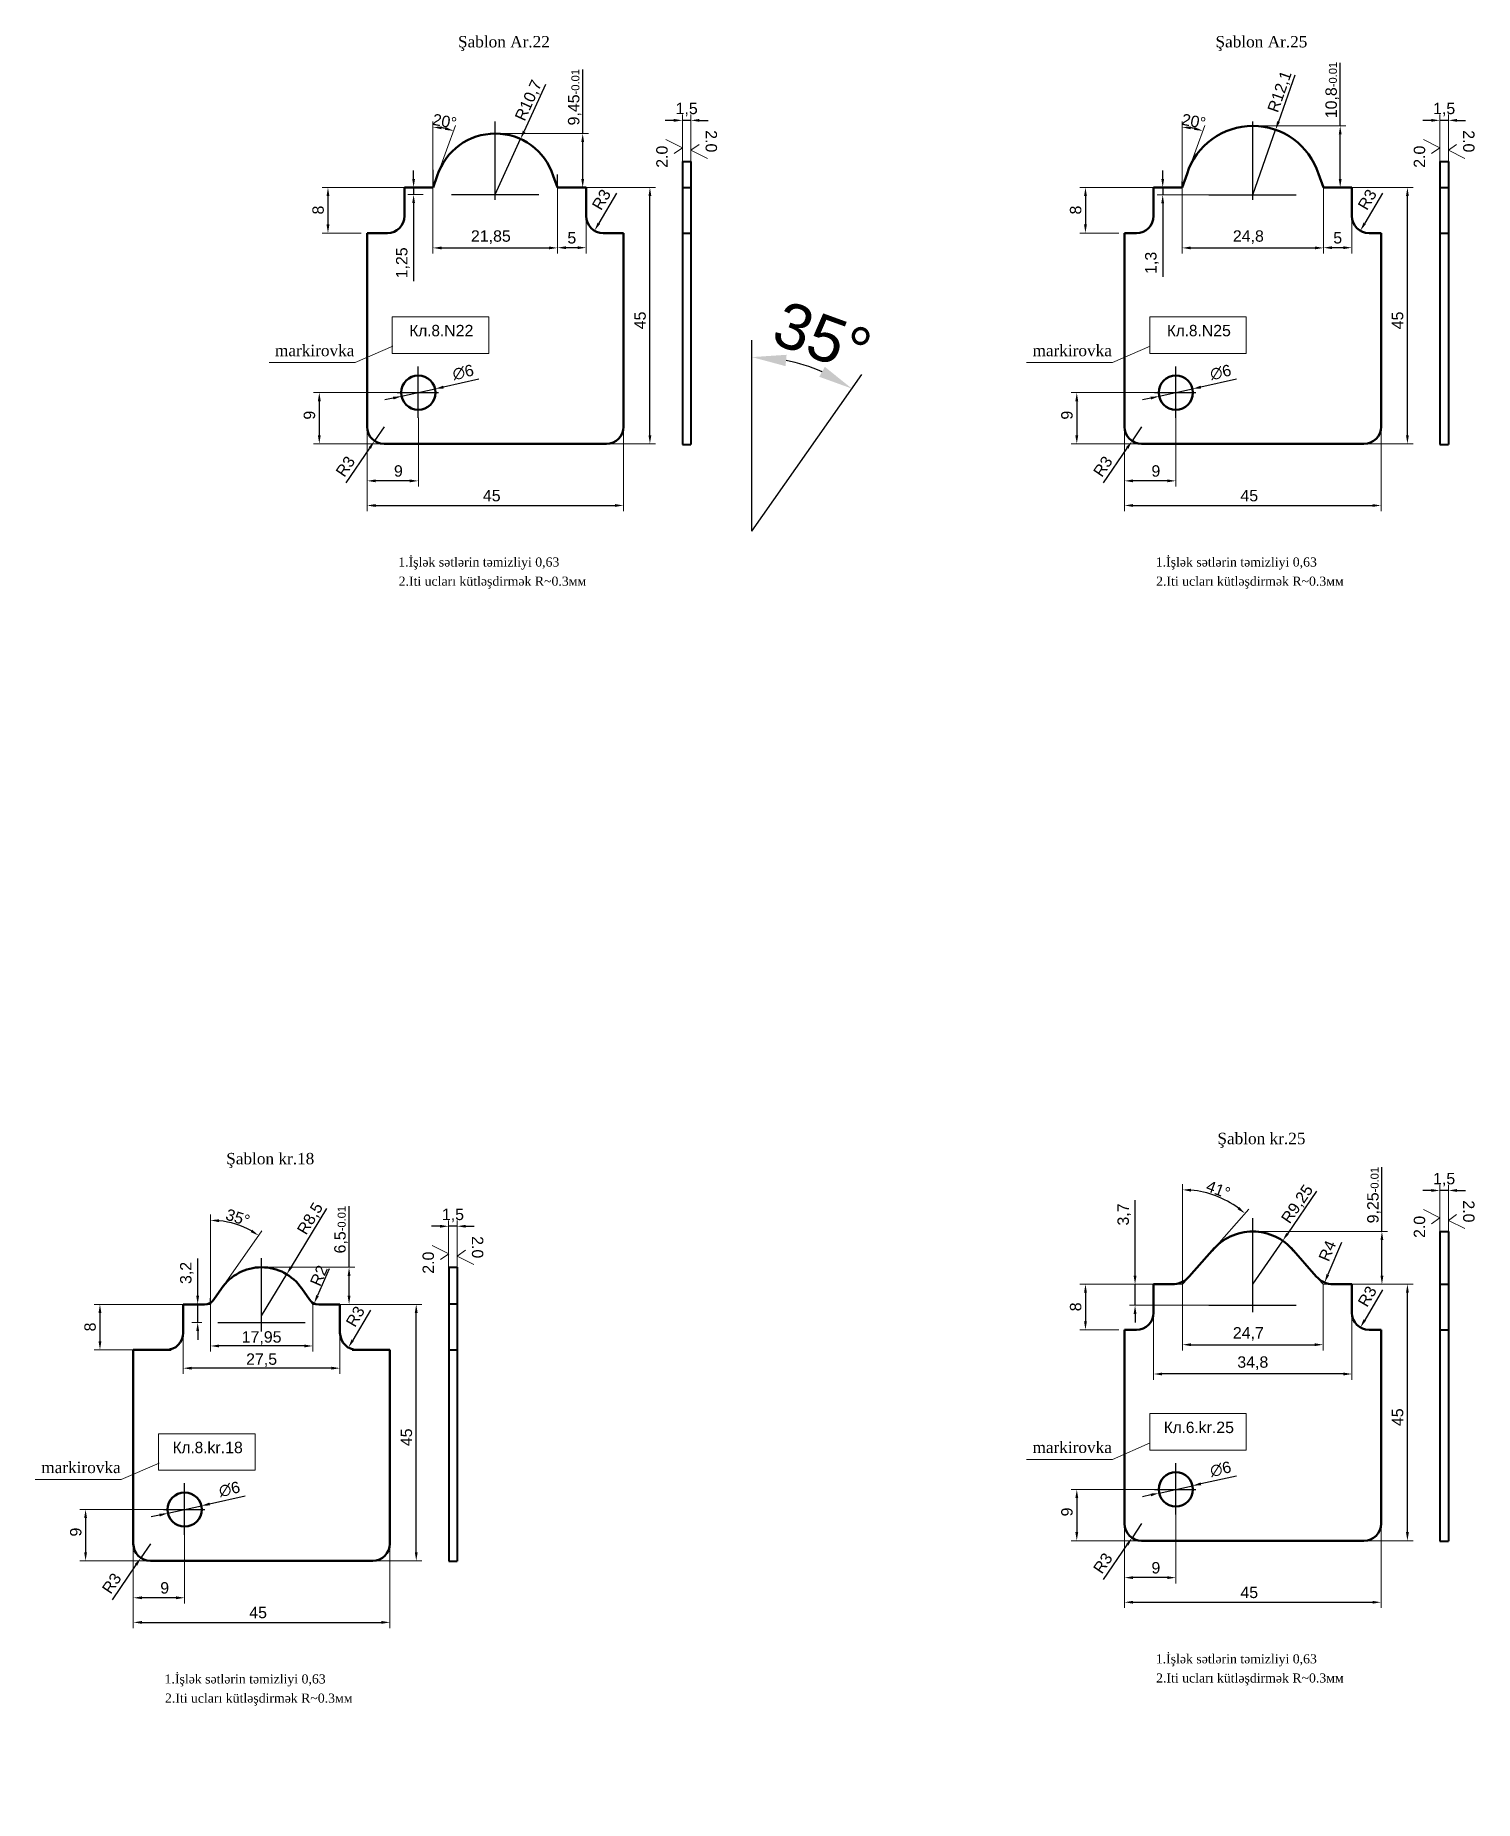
# Model space of a CAD drawing. Header units: millimetres. Extents: x 1526 to 31626, y -4643 to 9189.
# Drawn here: x 11158.2 to 11410.6, y 8875.1 to 9184.8 of the extents above; entities that cross this region are included whole.
import ezdxf

# ---------------------------------------------------------------- set-up
doc = ezdxf.new("R2010")
doc.units = ezdxf.units.MM
for name, color, linetype, lineweight in [('контурная', 7, 'Continuous', 50), ('размерные', 7, 'Continuous', 25), ('тонкая', 7, 'Continuous', 20), ('тонкий', 7, 'Continuous', 20)]:
    doc.layers.add(name, color=color, linetype=linetype, lineweight=lineweight)
doc.layers.add('осевая', color=4, linetype='Continuous')
doc.styles.get("Standard").update_dxf_attribs({"font": 'arial.ttf'})
doc.dimstyles.new('s1v4', dxfattribs={"dimtxt": 4, "dimasz": 1.5, "dimexe": 1, "dimexo": 0, "dimgap": 0.7, "dimtad": 1, "dimtxsty": 'Standard', "dimcen": 1, "dimadec": 0, "dimazin": 0, "dimtfac": 1, "dimtix": 1, "dimtmove": 0, "dimatfit": 3, "dimfxl": 1, "dimlwd": -1, "dimlwe": 20, "dimarcsym": 0})
doc.dimstyles.new('s2v4', dxfattribs={"dimtxt": 8, "dimasz": 6, "dimexe": 3, "dimexo": 0, "dimgap": 1.5, "dimtad": 1, "dimtxsty": 'Standard', "dimcen": 2.5, "dimadec": 0, "dimazin": 0, "dimtfac": 1, "dimtmove": 0, "dimatfit": 3, "dimfxl": 1, "dimarcsym": 0})

msp = doc.modelspace()

# ---------------------------------------------------------------- texts
at = {"lineweight": 15, "attachment_point": 5}
for s, insert, char_height in [('{\\fTimes New Roman|b0|i0|c238|p18;Şablon Ar.\\fTimes New Roman|b0|i0|c0|p18;22}', (11240.38358, 9183.36803), 2), ('{\\fTimes New Roman|b0|i0|c238|p18;Şablon Ar.\\fTimes New Roman|b0|i0|c0|p18;25}', (11373.24422, 9183.36803), 2), ('{\\fTxt|b0|i0|c204|p2;Кл.\\fTxt|b0|i0|c0|p2;8\\fTxt|b0|i0|c204|p2;.}N22', (11229.41977, 9132.99586), 2), ('{\\fTxt|b0|i0|c204|p2;Кл.\\fTxt|b0|i0|c0|p2;8\\fTxt|b0|i0|c204|p2;.}N25', (11362.28041, 9132.99586), 2), ('{\\fTimes New Roman|b0|i0|c204|p18;markirovka}', (11207.19119, 9129.5018), 2), ('{\\fTimes New Roman|b0|i0|c204|p18;markirovka}', (11340.05183, 9129.5018), 2), ('{\\fTimes New Roman|b0|i0|c0|p18;1.\\fTimes New Roman|b0|i0|c238|p18;İşlək sətlərin təmizliyi\\fTimes New Roman|b0|i0|c204|p18; 0,63}', (11235.97964, 9092.13808), 1.6), ('{\\fTimes New Roman|b0|i0|c0|p18;1.\\fTimes New Roman|b0|i0|c238|p18;İşlək sətlərin təmizliyi\\fTimes New Roman|b0|i0|c204|p18; 0,63}', (11368.84027, 9092.13808), 1.6), ('{\\fTimes New Roman|b0|i0|c0|p18;2\\fTimes New Roman|b0|i0|c204|p18;.\\fTimes New Roman|b0|i0|c0|p18;Iti uclar\\fTimes New Roman|b0|i0|c238|p18;ı kütləşdirmək\\fTimes New Roman|b0|i0|c204|p18; \\fTimes New Roman|b0|i0|c0|p18;R~0.3\\fTimes New Roman|b0|i0|c204|p18;мм}', (11238.36061, 9088.78085), 1.6), ('{\\fTimes New Roman|b0|i0|c0|p18;2\\fTimes New Roman|b0|i0|c204|p18;.\\fTimes New Roman|b0|i0|c0|p18;Iti uclar\\fTimes New Roman|b0|i0|c238|p18;ı kütləşdirmək\\fTimes New Roman|b0|i0|c204|p18; \\fTimes New Roman|b0|i0|c0|p18;R~0.3\\fTimes New Roman|b0|i0|c204|p18;мм}', (11371.22125, 9088.78085), 1.6), ('{\\fTimes New Roman|b0|i0|c238|p18;Şablon \\fTimes New Roman|b0|i0|c0|p18;kr\\fTimes New Roman|b0|i0|c238|p18;.\\fTimes New Roman|b0|i0|c0|p18;25}', (11373.24422, 8990.93446), 2), ('{\\fTimes New Roman|b0|i0|c238|p18;Şablon \\fTimes New Roman|b0|i0|c0|p18;kr\\fTimes New Roman|b0|i0|c238|p18;.1\\fTimes New Roman|b0|i0|c0|p18;8}', (11199.39637, 8987.4045), 2), ('{\\fTxt|b0|i0|c204|p2;Кл.\\fTxt|b0|i0|c0|p2;6\\fTxt|b0|i0|c204|p2;.}kr.25', (11362.28041, 8940.56229), 2), ('{\\fTxt|b0|i0|c204|p2;Кл.\\fTxt|b0|i0|c0|p2;8\\fTxt|b0|i0|c204|p2;.}kr.18', (11188.43256, 8937.03233), 2), ('{\\fTimes New Roman|b0|i0|c204|p18;markirovka}', (11340.05183, 8937.06823), 2), ('{\\fTimes New Roman|b0|i0|c204|p18;markirovka}', (11166.20398, 8933.53827), 2), ('{\\fTimes New Roman|b0|i0|c0|p18;1.\\fTimes New Roman|b0|i0|c238|p18;İşlək sətlərin təmizliyi\\fTimes New Roman|b0|i0|c204|p18; 0,63}', (11368.84027, 8899.70451), 1.6), ('{\\fTimes New Roman|b0|i0|c0|p18;1.\\fTimes New Roman|b0|i0|c238|p18;İşlək sətlərin təmizliyi\\fTimes New Roman|b0|i0|c204|p18; 0,63}', (11194.99242, 8896.17455), 1.6), ('{\\fTimes New Roman|b0|i0|c0|p18;2\\fTimes New Roman|b0|i0|c204|p18;.\\fTimes New Roman|b0|i0|c0|p18;Iti uclar\\fTimes New Roman|b0|i0|c238|p18;ı kütləşdirmək\\fTimes New Roman|b0|i0|c204|p18; \\fTimes New Roman|b0|i0|c0|p18;R~0.3\\fTimes New Roman|b0|i0|c204|p18;мм}', (11371.22125, 8896.34728), 1.6), ('{\\fTimes New Roman|b0|i0|c0|p18;2\\fTimes New Roman|b0|i0|c204|p18;.\\fTimes New Roman|b0|i0|c0|p18;Iti uclar\\fTimes New Roman|b0|i0|c238|p18;ı kütləşdirmək\\fTimes New Roman|b0|i0|c204|p18; \\fTimes New Roman|b0|i0|c0|p18;R~0.3\\fTimes New Roman|b0|i0|c204|p18;мм}', (11197.3734, 8892.81732), 1.6)]:
    msp.add_mtext(s, dxfattribs=dict(at, insert=insert, char_height=char_height))
at = {"lineweight": 15, "char_height": 2, "attachment_point": 5}
for insert, rotation in [((11268.11261, 9163.50541), 90), ((11276.74254, 9166.2214), 270), ((11400.97324, 9163.50541), 90), ((11409.60317, 9166.2214), 270), ((11409.60317, 8978.46474), 270), ((11400.97324, 8975.74875), 90), ((11235.75532, 8972.18477), 270), ((11227.12539, 8969.46879), 90)]:
    msp.add_mtext('2.0', dxfattribs=dict(at, insert=insert, rotation=rotation))

# ---------------------------------------------------------------- blocks, each defined once
blk = doc.blocks.new('*D2361')
at = {"layer": 'Defpoints', "color": 0, "transparency": 16777216}
for p in [(11238.87, 9167.57), (11254.2, 9167.57), (11252.81, 9158.12)]:
    blk.add_point(p, dxfattribs=at)
at = {"layer": 'размерные', "color": 0, "transparency": 16777216}
for p, q in [((11254.2, 9167.57), (11254.2, 9178.83)), ((11254.2, 9159.62), (11254.2, 9166.07))]:
    blk.add_line(p, q, dxfattribs=at)
at = {"layer": 'размерные', "color": 0, "lineweight": 20, "transparency": 16777216}
for p, q in [((11238.87, 9167.57), (11255.2, 9167.57)), ((11252.81, 9158.12), (11255.2, 9158.12))]:
    blk.add_line(p, q, dxfattribs=at)
at = {"layer": 'размерные', "color": 0, "transparency": 16777216}
for points in [[(11253.95, 9166.07), (11254.45, 9166.07), (11254.2, 9167.57)], [(11253.95, 9159.62), (11254.45, 9159.62), (11254.2, 9158.12)]]:
    blk.add_solid(points, dxfattribs=at)
at = {"layer": 'размерные', "color": 0, "transparency": 16777216, "insert": (11252.8, 9173.95), "char_height": 2, "attachment_point": 5, "rotation": 90}
blk.add_mtext('9,45{\\H0.7x;\\S^ -0.01;}', dxfattribs=at)
blk = doc.blocks.new('*D2362')
at = {"layer": 'Defpoints', "color": 0, "transparency": 16777216}
for p in [(11227.94, 9158.12), (11249.79, 9158.12), (11249.79, 9147.51)]:
    blk.add_point(p, dxfattribs=at)
at = {"layer": 'размерные', "color": 0, "lineweight": 20, "transparency": 16777216}
for p, q in [((11227.94, 9158.12), (11227.94, 9146.51)), ((11249.79, 9158.12), (11249.79, 9146.51))]:
    blk.add_line(p, q, dxfattribs=at)
at = {"layer": 'размерные', "color": 0, "transparency": 16777216}
blk.add_line((11229.44, 9147.51), (11248.29, 9147.51), dxfattribs=at)
for points in [[(11229.44, 9147.76), (11229.44, 9147.26), (11227.94, 9147.51)], [(11248.29, 9147.76), (11248.29, 9147.26), (11249.79, 9147.51)]]:
    blk.add_solid(points, dxfattribs=at)
at = {"layer": 'размерные', "color": 0, "transparency": 16777216, "insert": (11238.09, 9149.41), "char_height": 2, "attachment_point": 5}
blk.add_mtext('21,85', dxfattribs=at)
blk = doc.blocks.new('*D2363')
at = {"layer": 'Defpoints', "color": 0, "transparency": 16777216}
for p in [(11224.54, 9156.87), (11226.22, 9158.12), (11226.22, 9156.87)]:
    blk.add_point(p, dxfattribs=at)
at = {"layer": 'размерные', "color": 0, "transparency": 16777216}
for p, q in [((11224.54, 9159.62), (11224.54, 9161.12)), ((11224.54, 9158.12), (11224.54, 9156.87)), ((11224.54, 9155.37), (11224.54, 9141.68))]:
    blk.add_line(p, q, dxfattribs=at)
at = {"layer": 'размерные', "color": 0, "lineweight": 20, "transparency": 16777216}
for p, q in [((11226.22, 9158.12), (11223.54, 9158.12)), ((11226.22, 9156.87), (11223.54, 9156.87))]:
    blk.add_line(p, q, dxfattribs=at)
at = {"layer": 'размерные', "color": 0, "transparency": 16777216}
for points in [[(11224.29, 9159.62), (11224.79, 9159.62), (11224.54, 9158.12)], [(11224.29, 9155.37), (11224.79, 9155.37), (11224.54, 9156.87)]]:
    blk.add_solid(points, dxfattribs=at)
at = {"layer": 'размерные', "color": 0, "transparency": 16777216, "insert": (11222.64, 9144.89), "char_height": 2, "attachment_point": 5, "rotation": 90}
blk.add_mtext('1,25', dxfattribs=at)
blk = doc.blocks.new('*D2364')
at = {"layer": 'Defpoints', "color": 0, "transparency": 16777216}
for p in [(11227.24, 9158.12), (11209.52, 9150.12), (11215.37, 9150.12)]:
    blk.add_point(p, dxfattribs=at)
at = {"layer": 'размерные', "color": 0, "lineweight": 20, "transparency": 16777216}
for p, q in [((11227.24, 9158.12), (11208.52, 9158.12)), ((11215.37, 9150.12), (11208.52, 9150.12))]:
    blk.add_line(p, q, dxfattribs=at)
at = {"layer": 'размерные', "color": 0, "transparency": 16777216}
blk.add_line((11209.52, 9156.62), (11209.52, 9151.62), dxfattribs=at)
for points in [[(11209.27, 9156.62), (11209.77, 9156.62), (11209.52, 9158.12)], [(11209.27, 9151.62), (11209.77, 9151.62), (11209.52, 9150.12)]]:
    blk.add_solid(points, dxfattribs=at)
at = {"layer": 'размерные', "color": 0, "transparency": 16777216, "insert": (11207.8, 9154.15), "char_height": 2, "attachment_point": 5, "rotation": 90}
blk.add_mtext('8', dxfattribs=at)
blk = doc.blocks.new('*D2365')
at = {"layer": 'Defpoints', "color": 0, "transparency": 16777216}
for p in [(11216.37, 9117.7), (11225.37, 9117.7), (11216.37, 9106.64)]:
    blk.add_point(p, dxfattribs=at)
at = {"layer": 'размерные', "color": 0, "lineweight": 20, "transparency": 16777216}
for p, q in [((11216.37, 9117.7), (11216.37, 9105.64)), ((11225.37, 9117.7), (11225.37, 9105.64))]:
    blk.add_line(p, q, dxfattribs=at)
at = {"layer": 'размерные', "color": 0, "transparency": 16777216}
blk.add_line((11223.87, 9106.64), (11217.87, 9106.64), dxfattribs=at)
for points in [[(11217.87, 9106.89), (11217.87, 9106.39), (11216.37, 9106.64)], [(11223.87, 9106.89), (11223.87, 9106.39), (11225.37, 9106.64)]]:
    blk.add_solid(points, dxfattribs=at)
at = {"layer": 'размерные', "color": 0, "transparency": 16777216, "insert": (11221.87, 9108.36), "char_height": 2, "attachment_point": 5}
blk.add_mtext('9', dxfattribs=at)
blk = doc.blocks.new('*D2366')
at = {"layer": 'Defpoints', "color": 0, "transparency": 16777216}
for p in [(11228.3, 9122.77), (11222.44, 9121.48)]:
    blk.add_point(p, dxfattribs=at)
at = {"layer": 'размерные', "color": 0, "transparency": 16777216}
for p, q in [((11222.44, 9121.48), (11228.3, 9122.77)), ((11236, 9124.47), (11229.76, 9123.1)), ((11220.97, 9121.15), (11219.51, 9120.83))]:
    blk.add_line(p, q, dxfattribs=at)
for points in [[(11229.71, 9123.34), (11229.82, 9122.85), (11228.3, 9122.77)], [(11220.92, 9121.4), (11221.03, 9120.91), (11222.44, 9121.48)]]:
    blk.add_solid(points, dxfattribs=at)
at = {"layer": 'размерные', "color": 0, "transparency": 16777216, "insert": (11233.23, 9125.68), "char_height": 2, "attachment_point": 5, "rotation": 12.461}
blk.add_mtext('∅6', dxfattribs=at)
blk = doc.blocks.new('*D2367')
at = {"layer": 'Defpoints', "color": 0, "transparency": 16777216}
for p in [(11216.37, 9117.7), (11261.37, 9116.12), (11261.37, 9102.32)]:
    blk.add_point(p, dxfattribs=at)
at = {"layer": 'размерные', "color": 0, "lineweight": 20, "transparency": 16777216}
for p, q in [((11216.37, 9117.7), (11216.37, 9101.32)), ((11261.37, 9116.12), (11261.37, 9101.32))]:
    blk.add_line(p, q, dxfattribs=at)
at = {"layer": 'размерные', "color": 0, "transparency": 16777216}
blk.add_line((11217.87, 9102.32), (11259.87, 9102.32), dxfattribs=at)
for points in [[(11217.87, 9102.57), (11217.87, 9102.07), (11216.37, 9102.32)], [(11259.87, 9102.57), (11259.87, 9102.07), (11261.37, 9102.32)]]:
    blk.add_solid(points, dxfattribs=at)
at = {"layer": 'размерные', "color": 0, "transparency": 16777216, "insert": (11238.25, 9104.04), "char_height": 2, "attachment_point": 5}
blk.add_mtext('45', dxfattribs=at)
blk = doc.blocks.new('*D2368')
at = {"layer": 'Defpoints', "color": 0, "transparency": 16777216}
for p in [(11221.65, 9122.12), (11208, 9113.12), (11221.65, 9113.12)]:
    blk.add_point(p, dxfattribs=at)
at = {"layer": 'размерные', "color": 0, "lineweight": 20, "transparency": 16777216}
for p, q in [((11221.65, 9122.12), (11207, 9122.12)), ((11221.65, 9113.12), (11207, 9113.12))]:
    blk.add_line(p, q, dxfattribs=at)
at = {"layer": 'размерные', "color": 0, "transparency": 16777216}
blk.add_line((11208, 9120.62), (11208, 9114.62), dxfattribs=at)
for points in [[(11207.75, 9120.62), (11208.25, 9120.62), (11208, 9122.12)], [(11207.75, 9114.62), (11208.25, 9114.62), (11208, 9113.12)]]:
    blk.add_solid(points, dxfattribs=at)
at = {"layer": 'размерные', "color": 0, "transparency": 16777216, "insert": (11206.28, 9118.16), "char_height": 2, "attachment_point": 5, "rotation": 90}
blk.add_mtext('9', dxfattribs=at)
blk = doc.blocks.new('*D2369')
at = {"layer": 'Defpoints', "color": 0, "transparency": 16777216}
for p in [(11251.31, 9158.12), (11265.99, 9158.12), (11258.37, 9113.12)]:
    blk.add_point(p, dxfattribs=at)
at = {"layer": 'размерные', "color": 0, "lineweight": 20, "transparency": 16777216}
for p, q in [((11251.31, 9158.12), (11266.99, 9158.12)), ((11258.37, 9113.12), (11266.99, 9113.12))]:
    blk.add_line(p, q, dxfattribs=at)
at = {"layer": 'размерные', "color": 0, "transparency": 16777216}
blk.add_line((11265.99, 9114.62), (11265.99, 9156.62), dxfattribs=at)
for points in [[(11265.74, 9156.62), (11266.24, 9156.62), (11265.99, 9158.12)], [(11265.74, 9114.62), (11266.24, 9114.62), (11265.99, 9113.12)]]:
    blk.add_solid(points, dxfattribs=at)
at = {"layer": 'размерные', "color": 0, "transparency": 16777216, "insert": (11264.27, 9134.79), "char_height": 2, "attachment_point": 5, "rotation": 90}
blk.add_mtext('45', dxfattribs=at)
blk = doc.blocks.new('*D2370')
at = {"layer": 'Defpoints', "color": 0, "transparency": 16777216}
for p in [(11219.37, 9116.12), (11217.68, 9113.64)]:
    blk.add_point(p, dxfattribs=at)
at = {"layer": 'размерные', "color": 0, "transparency": 16777216}
for p, q in [((11219.37, 9116.12), (11217.68, 9113.64)), ((11212.7, 9106.29), (11216.84, 9112.4))]:
    blk.add_line(p, q, dxfattribs=at)
blk.add_solid([(11216.64, 9112.54), (11217.05, 9112.26), (11217.68, 9113.64)], dxfattribs=at)
at = {"layer": 'размерные', "color": 0, "transparency": 16777216, "insert": (11212.58, 9109.17), "char_height": 2, "attachment_point": 5, "rotation": 55.8772}
blk.add_mtext('R3', dxfattribs=at)
blk = doc.blocks.new('*D2371')
at = {"layer": 'Defpoints', "color": 0, "transparency": 16777216}
for p in [(11271.68, 9169.89), (11271.68, 9162.7), (11273.18, 9162.7)]:
    blk.add_point(p, dxfattribs=at)
at = {"layer": 'размерные', "color": 0, "transparency": 16777216}
for p, q in [((11270.18, 9169.89), (11268.68, 9169.89)), ((11273.18, 9169.89), (11271.68, 9169.89)), ((11274.68, 9169.89), (11276.18, 9169.89))]:
    blk.add_line(p, q, dxfattribs=at)
at = {"layer": 'размерные', "color": 0, "lineweight": 20, "transparency": 16777216}
for p, q in [((11271.68, 9162.7), (11271.68, 9170.89)), ((11273.18, 9162.7), (11273.18, 9170.89))]:
    blk.add_line(p, q, dxfattribs=at)
at = {"layer": 'размерные', "color": 0, "transparency": 16777216}
for points in [[(11270.18, 9170.14), (11270.18, 9169.64), (11271.68, 9169.89)], [(11274.68, 9170.14), (11274.68, 9169.64), (11273.18, 9169.89)]]:
    blk.add_solid(points, dxfattribs=at)
at = {"layer": 'размерные', "color": 0, "transparency": 16777216, "insert": (11272.43, 9171.8), "char_height": 2, "attachment_point": 5}
blk.add_mtext('1,5', dxfattribs=at)
blk = doc.blocks.new('*D2372')
at = {"layer": 'Defpoints', "color": 0, "transparency": 16777216}
for p in [(11254.79, 9153.12), (11249.79, 9151.44), (11249.79, 9147.55)]:
    blk.add_point(p, dxfattribs=at)
at = {"layer": 'размерные', "color": 0, "lineweight": 20, "transparency": 16777216}
for p, q in [((11254.79, 9153.12), (11254.79, 9146.55)), ((11249.79, 9151.44), (11249.79, 9146.55))]:
    blk.add_line(p, q, dxfattribs=at)
at = {"layer": 'размерные', "color": 0, "transparency": 16777216}
blk.add_line((11253.29, 9147.55), (11251.29, 9147.55), dxfattribs=at)
for points in [[(11251.29, 9147.8), (11251.29, 9147.3), (11249.79, 9147.55)], [(11253.29, 9147.8), (11253.29, 9147.3), (11254.79, 9147.55)]]:
    blk.add_solid(points, dxfattribs=at)
at = {"layer": 'размерные', "color": 0, "transparency": 16777216, "insert": (11252.29, 9149.27), "char_height": 2, "attachment_point": 5}
blk.add_mtext('5', dxfattribs=at)
blk = doc.blocks.new('*D2373')
at = {"layer": 'Defpoints', "color": 0, "transparency": 16777216}
for p in [(11257.79, 9153.12), (11256.27, 9150.54)]:
    blk.add_point(p, dxfattribs=at)
at = {"layer": 'размерные', "color": 0, "transparency": 16777216}
blk.add_line((11260.14, 9157.11), (11257.03, 9151.83), dxfattribs=at)
blk.add_solid([(11256.82, 9151.96), (11257.25, 9151.71), (11256.27, 9150.54)], dxfattribs=at)
at = {"layer": 'размерные', "color": 0, "transparency": 16777216, "insert": (11257.48, 9155.99), "char_height": 2, "attachment_point": 5, "rotation": 59.5299}
blk.add_mtext('R3', dxfattribs=at)
blk = doc.blocks.new('*D2374')
at = {"layer": 'Defpoints', "color": 0, "transparency": 16777216}
for p in [(11230.38, 9168.41), (11227.94, 9159.19), (11228.75, 9160.34), (11227.94, 9158.12), (11227.94, 9158.12)]:
    blk.add_point(p, dxfattribs=at)
at = {"layer": 'размерные', "color": 0, "lineweight": 20, "transparency": 16777216}
for p, q in [((11227.94, 9159.19), (11227.94, 9169.69)), ((11228.75, 9160.34), (11231.9, 9168.99))]:
    blk.add_line(p, q, dxfattribs=at)
at = {"layer": 'размерные', "color": 0, "transparency": 16777216}
blk.add_arc((11227.94, 9158.12), 10.57, 78.1414, 81.8586, dxfattribs=at)
for points in [[(11229.42, 9168.33), (11229.46, 9168.83), (11227.94, 9168.69)], [(11230.18, 9168.71), (11230.05, 9168.22), (11231.56, 9168.05)]]:
    blk.add_solid(points, dxfattribs=at)
at = {"layer": 'размерные', "color": 0, "transparency": 16777216, "insert": (11229.99, 9169.73), "char_height": 2, "attachment_point": 5, "rotation": 350}
blk.add_mtext('20°', dxfattribs=at)
blk = doc.blocks.new('*D2375')
at = {"layer": 'Defpoints', "color": 0, "transparency": 16777216}
for p in [(11243.3, 9166.62), (11238.87, 9156.87)]:
    blk.add_point(p, dxfattribs=at)
at = {"layer": 'размерные', "color": 0, "transparency": 16777216}
for p, q in [((11247.65, 9176.18), (11243.92, 9167.98)), ((11238.87, 9156.87), (11243.3, 9166.62))]:
    blk.add_line(p, q, dxfattribs=at)
blk.add_solid([(11243.69, 9168.08), (11244.15, 9167.88), (11243.3, 9166.62)], dxfattribs=at)
at = {"layer": 'размерные', "color": 0, "transparency": 16777216, "insert": (11244.82, 9173.34), "char_height": 2, "attachment_point": 5, "rotation": 65.5469}
blk.add_mtext('R10,7', dxfattribs=at)
blk = doc.blocks.new('*D2376')
at = {"layer": 'Defpoints', "color": 0, "transparency": 16777216}
for p in [(11371.73, 9168.92), (11387.06, 9168.92), (11385.67, 9158.12)]:
    blk.add_point(p, dxfattribs=at)
at = {"layer": 'размерные', "color": 0, "transparency": 16777216}
for p, q in [((11387.06, 9168.92), (11387.06, 9180)), ((11387.06, 9159.62), (11387.06, 9167.42))]:
    blk.add_line(p, q, dxfattribs=at)
at = {"layer": 'размерные', "color": 0, "lineweight": 20, "transparency": 16777216}
for p, q in [((11371.73, 9168.92), (11388.06, 9168.92)), ((11385.67, 9158.12), (11388.06, 9158.12))]:
    blk.add_line(p, q, dxfattribs=at)
at = {"layer": 'размерные', "color": 0, "transparency": 16777216}
for points in [[(11386.81, 9167.42), (11387.31, 9167.42), (11387.06, 9168.92)], [(11386.81, 9159.62), (11387.31, 9159.62), (11387.06, 9158.12)]]:
    blk.add_solid(points, dxfattribs=at)
at = {"layer": 'размерные', "color": 0, "transparency": 16777216, "insert": (11385.66, 9175.21), "char_height": 2, "attachment_point": 5, "rotation": 90}
blk.add_mtext('10,8{\\H0.7x;\\S^ -0.01;}', dxfattribs=at)
blk = doc.blocks.new('*D2377')
at = {"layer": 'Defpoints', "color": 0, "transparency": 16777216}
for p in [(11359.33, 9158.12), (11384.12, 9158.12), (11384.12, 9147.51)]:
    blk.add_point(p, dxfattribs=at)
at = {"layer": 'размерные', "color": 0, "lineweight": 20, "transparency": 16777216}
for p, q in [((11359.33, 9158.12), (11359.33, 9146.51)), ((11384.12, 9158.12), (11384.12, 9146.51))]:
    blk.add_line(p, q, dxfattribs=at)
at = {"layer": 'размерные', "color": 0, "transparency": 16777216}
blk.add_line((11360.83, 9147.51), (11382.62, 9147.51), dxfattribs=at)
for points in [[(11360.83, 9147.76), (11360.83, 9147.26), (11359.33, 9147.51)], [(11382.62, 9147.76), (11382.62, 9147.26), (11384.12, 9147.51)]]:
    blk.add_solid(points, dxfattribs=at)
at = {"layer": 'размерные', "color": 0, "transparency": 16777216, "insert": (11370.95, 9149.41), "char_height": 2, "attachment_point": 5}
blk.add_mtext('24,8', dxfattribs=at)
blk = doc.blocks.new('*D2379')
at = {"layer": 'Defpoints', "color": 0, "transparency": 16777216}
for p in [(11355.93, 9156.82), (11357.61, 9158.12), (11364.05, 9156.82)]:
    blk.add_point(p, dxfattribs=at)
at = {"layer": 'размерные', "color": 0, "transparency": 16777216}
for p, q in [((11355.93, 9159.62), (11355.93, 9161.12)), ((11355.93, 9158.12), (11355.93, 9156.82)), ((11355.93, 9155.32), (11355.93, 9142.46))]:
    blk.add_line(p, q, dxfattribs=at)
at = {"layer": 'размерные', "color": 0, "lineweight": 20, "transparency": 16777216}
for p, q in [((11357.61, 9158.12), (11354.93, 9158.12)), ((11364.05, 9156.82), (11354.93, 9156.82))]:
    blk.add_line(p, q, dxfattribs=at)
at = {"layer": 'размерные', "color": 0, "transparency": 16777216}
for points in [[(11355.68, 9159.62), (11356.18, 9159.62), (11355.93, 9158.12)], [(11355.68, 9155.32), (11356.18, 9155.32), (11355.93, 9156.82)]]:
    blk.add_solid(points, dxfattribs=at)
at = {"layer": 'размерные', "color": 0, "transparency": 16777216, "insert": (11354.03, 9144.89), "char_height": 2, "attachment_point": 5, "rotation": 90}
blk.add_mtext('1,3', dxfattribs=at)
blk = doc.blocks.new('*D2378')
at = {"layer": 'Defpoints', "color": 0, "transparency": 16777216}
for p in [(11354.93, 9158.12), (11342.38, 9150.12), (11348.23, 9150.12)]:
    blk.add_point(p, dxfattribs=at)
at = {"layer": 'размерные', "color": 0, "lineweight": 20, "transparency": 16777216}
for p, q in [((11354.93, 9158.12), (11341.38, 9158.12)), ((11348.23, 9150.12), (11341.38, 9150.12))]:
    blk.add_line(p, q, dxfattribs=at)
at = {"layer": 'размерные', "color": 0, "transparency": 16777216}
blk.add_line((11342.38, 9156.62), (11342.38, 9151.62), dxfattribs=at)
for points in [[(11342.13, 9156.62), (11342.63, 9156.62), (11342.38, 9158.12)], [(11342.13, 9151.62), (11342.63, 9151.62), (11342.38, 9150.12)]]:
    blk.add_solid(points, dxfattribs=at)
at = {"layer": 'размерные', "color": 0, "transparency": 16777216, "insert": (11340.66, 9154.15), "char_height": 2, "attachment_point": 5, "rotation": 90}
blk.add_mtext('8', dxfattribs=at)
blk = doc.blocks.new('*D2380')
at = {"layer": 'Defpoints', "color": 0, "transparency": 16777216}
for p in [(11349.23, 9117.7), (11358.23, 9117.7), (11349.23, 9106.64)]:
    blk.add_point(p, dxfattribs=at)
at = {"layer": 'размерные', "color": 0, "lineweight": 20, "transparency": 16777216}
for p, q in [((11349.23, 9117.7), (11349.23, 9105.64)), ((11358.23, 9117.7), (11358.23, 9105.64))]:
    blk.add_line(p, q, dxfattribs=at)
at = {"layer": 'размерные', "color": 0, "transparency": 16777216}
blk.add_line((11356.73, 9106.64), (11350.73, 9106.64), dxfattribs=at)
for points in [[(11350.73, 9106.89), (11350.73, 9106.39), (11349.23, 9106.64)], [(11356.73, 9106.89), (11356.73, 9106.39), (11358.23, 9106.64)]]:
    blk.add_solid(points, dxfattribs=at)
at = {"layer": 'размерные', "color": 0, "transparency": 16777216, "insert": (11354.73, 9108.36), "char_height": 2, "attachment_point": 5}
blk.add_mtext('9', dxfattribs=at)
blk = doc.blocks.new('*D2381')
at = {"layer": 'Defpoints', "color": 0, "transparency": 16777216}
for p in [(11361.16, 9122.77), (11355.3, 9121.48)]:
    blk.add_point(p, dxfattribs=at)
at = {"layer": 'размерные', "color": 0, "transparency": 16777216}
for p, q in [((11355.3, 9121.48), (11361.16, 9122.77)), ((11368.86, 9124.47), (11362.62, 9123.1)), ((11353.83, 9121.15), (11352.37, 9120.83))]:
    blk.add_line(p, q, dxfattribs=at)
for points in [[(11362.57, 9123.34), (11362.68, 9122.85), (11361.16, 9122.77)], [(11353.78, 9121.4), (11353.89, 9120.91), (11355.3, 9121.48)]]:
    blk.add_solid(points, dxfattribs=at)
at = {"layer": 'размерные', "color": 0, "transparency": 16777216, "insert": (11366.09, 9125.68), "char_height": 2, "attachment_point": 5, "rotation": 12.461}
blk.add_mtext('∅6', dxfattribs=at)
blk = doc.blocks.new('*D2382')
at = {"layer": 'Defpoints', "color": 0, "transparency": 16777216}
for p in [(11349.23, 9117.7), (11394.23, 9116.12), (11394.23, 9102.32)]:
    blk.add_point(p, dxfattribs=at)
at = {"layer": 'размерные', "color": 0, "lineweight": 20, "transparency": 16777216}
for p, q in [((11349.23, 9117.7), (11349.23, 9101.32)), ((11394.23, 9116.12), (11394.23, 9101.32))]:
    blk.add_line(p, q, dxfattribs=at)
at = {"layer": 'размерные', "color": 0, "transparency": 16777216}
blk.add_line((11350.73, 9102.32), (11392.73, 9102.32), dxfattribs=at)
for points in [[(11350.73, 9102.57), (11350.73, 9102.07), (11349.23, 9102.32)], [(11392.73, 9102.57), (11392.73, 9102.07), (11394.23, 9102.32)]]:
    blk.add_solid(points, dxfattribs=at)
at = {"layer": 'размерные', "color": 0, "transparency": 16777216, "insert": (11371.11, 9104.04), "char_height": 2, "attachment_point": 5}
blk.add_mtext('45', dxfattribs=at)
blk = doc.blocks.new('*D2383')
at = {"layer": 'Defpoints', "color": 0, "transparency": 16777216}
for p in [(11354.51, 9122.12), (11340.86, 9113.12), (11354.51, 9113.12)]:
    blk.add_point(p, dxfattribs=at)
at = {"layer": 'размерные', "color": 0, "lineweight": 20, "transparency": 16777216}
for p, q in [((11354.51, 9122.12), (11339.86, 9122.12)), ((11354.51, 9113.12), (11339.86, 9113.12))]:
    blk.add_line(p, q, dxfattribs=at)
at = {"layer": 'размерные', "color": 0, "transparency": 16777216}
blk.add_line((11340.86, 9120.62), (11340.86, 9114.62), dxfattribs=at)
for points in [[(11340.61, 9120.62), (11341.11, 9120.62), (11340.86, 9122.12)], [(11340.61, 9114.62), (11341.11, 9114.62), (11340.86, 9113.12)]]:
    blk.add_solid(points, dxfattribs=at)
at = {"layer": 'размерные', "color": 0, "transparency": 16777216, "insert": (11339.14, 9118.16), "char_height": 2, "attachment_point": 5, "rotation": 90}
blk.add_mtext('9', dxfattribs=at)
blk = doc.blocks.new('*D2384')
at = {"layer": 'Defpoints', "color": 0, "transparency": 16777216}
for p in [(11384.17, 9158.12), (11398.85, 9158.12), (11391.23, 9113.12)]:
    blk.add_point(p, dxfattribs=at)
at = {"layer": 'размерные', "color": 0, "lineweight": 20, "transparency": 16777216}
for p, q in [((11384.17, 9158.12), (11399.85, 9158.12)), ((11391.23, 9113.12), (11399.85, 9113.12))]:
    blk.add_line(p, q, dxfattribs=at)
at = {"layer": 'размерные', "color": 0, "transparency": 16777216}
blk.add_line((11398.85, 9114.62), (11398.85, 9156.62), dxfattribs=at)
for points in [[(11398.6, 9156.62), (11399.1, 9156.62), (11398.85, 9158.12)], [(11398.6, 9114.62), (11399.1, 9114.62), (11398.85, 9113.12)]]:
    blk.add_solid(points, dxfattribs=at)
at = {"layer": 'размерные', "color": 0, "transparency": 16777216, "insert": (11397.13, 9134.79), "char_height": 2, "attachment_point": 5, "rotation": 90}
blk.add_mtext('45', dxfattribs=at)
blk = doc.blocks.new('*D2385')
at = {"layer": 'Defpoints', "color": 0, "transparency": 16777216}
for p in [(11352.23, 9116.12), (11350.55, 9113.64)]:
    blk.add_point(p, dxfattribs=at)
at = {"layer": 'размерные', "color": 0, "transparency": 16777216}
for p, q in [((11352.23, 9116.12), (11350.55, 9113.64)), ((11345.56, 9106.29), (11349.7, 9112.4))]:
    blk.add_line(p, q, dxfattribs=at)
blk.add_solid([(11349.5, 9112.54), (11349.91, 9112.26), (11350.55, 9113.64)], dxfattribs=at)
at = {"layer": 'размерные', "color": 0, "transparency": 16777216, "insert": (11345.44, 9109.17), "char_height": 2, "attachment_point": 5, "rotation": 55.8772}
blk.add_mtext('R3', dxfattribs=at)
blk = doc.blocks.new('*D2386')
at = {"layer": 'Defpoints', "color": 0, "transparency": 16777216}
for p in [(11404.54, 9169.89), (11404.54, 9162.7), (11406.04, 9162.7)]:
    blk.add_point(p, dxfattribs=at)
at = {"layer": 'размерные', "color": 0, "transparency": 16777216}
for p, q in [((11403.04, 9169.89), (11401.54, 9169.89)), ((11406.04, 9169.89), (11404.54, 9169.89)), ((11407.54, 9169.89), (11409.04, 9169.89))]:
    blk.add_line(p, q, dxfattribs=at)
at = {"layer": 'размерные', "color": 0, "lineweight": 20, "transparency": 16777216}
for p, q in [((11404.54, 9162.7), (11404.54, 9170.89)), ((11406.04, 9162.7), (11406.04, 9170.89))]:
    blk.add_line(p, q, dxfattribs=at)
at = {"layer": 'размерные', "color": 0, "transparency": 16777216}
for points in [[(11403.04, 9170.14), (11403.04, 9169.64), (11404.54, 9169.89)], [(11407.54, 9170.14), (11407.54, 9169.64), (11406.04, 9169.89)]]:
    blk.add_solid(points, dxfattribs=at)
at = {"layer": 'размерные', "color": 0, "transparency": 16777216, "insert": (11405.29, 9171.8), "char_height": 2, "attachment_point": 5}
blk.add_mtext('1,5', dxfattribs=at)
blk = doc.blocks.new('*D2387')
at = {"layer": 'Defpoints', "color": 0, "transparency": 16777216}
for p in [(11389.12, 9153.12), (11384.12, 9151.44), (11384.12, 9147.55)]:
    blk.add_point(p, dxfattribs=at)
at = {"layer": 'размерные', "color": 0, "lineweight": 20, "transparency": 16777216}
for p, q in [((11389.12, 9153.12), (11389.12, 9146.55)), ((11384.12, 9151.44), (11384.12, 9146.55))]:
    blk.add_line(p, q, dxfattribs=at)
at = {"layer": 'размерные', "color": 0, "transparency": 16777216}
blk.add_line((11387.62, 9147.55), (11385.62, 9147.55), dxfattribs=at)
for points in [[(11385.62, 9147.8), (11385.62, 9147.3), (11384.12, 9147.55)], [(11387.62, 9147.8), (11387.62, 9147.3), (11389.12, 9147.55)]]:
    blk.add_solid(points, dxfattribs=at)
at = {"layer": 'размерные', "color": 0, "transparency": 16777216, "insert": (11386.62, 9149.27), "char_height": 2, "attachment_point": 5}
blk.add_mtext('5', dxfattribs=at)
blk = doc.blocks.new('*D2388')
at = {"layer": 'Defpoints', "color": 0, "transparency": 16777216}
for p in [(11392.12, 9153.12), (11390.6, 9150.54)]:
    blk.add_point(p, dxfattribs=at)
at = {"layer": 'размерные', "color": 0, "transparency": 16777216}
blk.add_line((11394.47, 9157.11), (11391.36, 9151.83), dxfattribs=at)
blk.add_solid([(11391.15, 9151.96), (11391.58, 9151.71), (11390.6, 9150.54)], dxfattribs=at)
at = {"layer": 'размерные', "color": 0, "transparency": 16777216, "insert": (11391.81, 9155.99), "char_height": 2, "attachment_point": 5, "rotation": 59.5299}
blk.add_mtext('R3', dxfattribs=at)
blk = doc.blocks.new('*D2389')
at = {"layer": 'Defpoints', "color": 0, "transparency": 16777216}
for p in [(11361.77, 9168.41), (11359.33, 9159.19), (11360.14, 9160.34), (11359.33, 9158.12), (11359.33, 9158.12)]:
    blk.add_point(p, dxfattribs=at)
at = {"layer": 'размерные', "color": 0, "lineweight": 20, "transparency": 16777216}
for p, q in [((11359.33, 9159.19), (11359.33, 9169.69)), ((11360.14, 9160.34), (11363.29, 9168.99))]:
    blk.add_line(p, q, dxfattribs=at)
at = {"layer": 'размерные', "color": 0, "transparency": 16777216}
blk.add_arc((11359.33, 9158.12), 10.57, 78.1414, 81.8586, dxfattribs=at)
for points in [[(11360.81, 9168.33), (11360.85, 9168.83), (11359.33, 9168.69)], [(11361.57, 9168.71), (11361.44, 9168.22), (11362.95, 9168.05)]]:
    blk.add_solid(points, dxfattribs=at)
at = {"layer": 'размерные', "color": 0, "transparency": 16777216, "insert": (11361.38, 9169.73), "char_height": 2, "attachment_point": 5, "rotation": 350}
blk.add_mtext('20°', dxfattribs=at)
blk = doc.blocks.new('*D2390')
at = {"layer": 'Defpoints', "color": 0, "transparency": 16777216}
for p in [(11375.73, 9168.24), (11371.73, 9156.82)]:
    blk.add_point(p, dxfattribs=at)
at = {"layer": 'размерные', "color": 0, "transparency": 16777216}
for p, q in [((11379.08, 9177.8), (11376.23, 9169.66)), ((11371.73, 9156.82), (11375.73, 9168.24))]:
    blk.add_line(p, q, dxfattribs=at)
blk.add_solid([(11375.99, 9169.74), (11376.46, 9169.58), (11375.73, 9168.24)], dxfattribs=at)
at = {"layer": 'размерные', "color": 0, "transparency": 16777216, "insert": (11376.58, 9174.9), "char_height": 2, "attachment_point": 5, "rotation": 70.6872}
blk.add_mtext('R12,1', dxfattribs=at)
blk = doc.blocks.new('*D2454')
at = {"layer": 'Defpoints', "color": 0, "transparency": 16777216}
for p in [(11197.88, 8968.66), (11213.22, 8968.66), (11207.84, 8962.16)]:
    blk.add_point(p, dxfattribs=at)
at = {"layer": 'размерные', "color": 0, "transparency": 16777216}
for p, q in [((11213.22, 8968.66), (11213.22, 8979.36)), ((11213.22, 8963.66), (11213.22, 8967.16))]:
    blk.add_line(p, q, dxfattribs=at)
at = {"layer": 'размерные', "color": 0, "lineweight": 20, "transparency": 16777216}
for p, q in [((11197.88, 8968.66), (11214.22, 8968.66)), ((11207.84, 8962.16), (11214.22, 8962.16))]:
    blk.add_line(p, q, dxfattribs=at)
at = {"layer": 'размерные', "color": 0, "transparency": 16777216}
for points in [[(11212.97, 8967.16), (11213.47, 8967.16), (11213.22, 8968.66)], [(11212.97, 8963.66), (11213.47, 8963.66), (11213.22, 8962.16)]]:
    blk.add_solid(points, dxfattribs=at)
at = {"layer": 'размерные', "color": 0, "transparency": 16777216, "insert": (11211.81, 8975.26), "char_height": 2, "attachment_point": 5, "rotation": 90}
blk.add_mtext('6,5{\\H0.7x;\\S^ -0.01;}', dxfattribs=at)
blk = doc.blocks.new('*D2455')
at = {"layer": 'Defpoints', "color": 0, "transparency": 16777216}
for p in [(11187.41, 8962.16), (11186.67, 8958.96), (11187.41, 8958.96)]:
    blk.add_point(p, dxfattribs=at)
at = {"layer": 'размерные', "color": 0, "transparency": 16777216}
for p, q in [((11186.67, 8963.66), (11186.67, 8970.18)), ((11186.67, 8958.96), (11186.67, 8962.16)), ((11186.67, 8957.46), (11186.67, 8955.96))]:
    blk.add_line(p, q, dxfattribs=at)
at = {"layer": 'размерные', "color": 0, "lineweight": 20, "transparency": 16777216}
for p, q in [((11187.41, 8962.16), (11185.67, 8962.16)), ((11187.41, 8958.96), (11185.67, 8958.96))]:
    blk.add_line(p, q, dxfattribs=at)
at = {"layer": 'размерные', "color": 0, "transparency": 16777216}
for points in [[(11186.42, 8963.66), (11186.92, 8963.66), (11186.67, 8962.16)], [(11186.42, 8957.46), (11186.92, 8957.46), (11186.67, 8958.96)]]:
    blk.add_solid(points, dxfattribs=at)
at = {"layer": 'размерные', "color": 0, "transparency": 16777216, "insert": (11184.77, 8967.67), "char_height": 2, "attachment_point": 5, "rotation": 90}
blk.add_mtext('3,2', dxfattribs=at)
blk = doc.blocks.new('*D2456')
at = {"layer": 'Defpoints', "color": 0, "transparency": 16777216}
for p in [(11187.25, 8962.16), (11169.53, 8954.16), (11175.38, 8954.16)]:
    blk.add_point(p, dxfattribs=at)
at = {"layer": 'размерные', "color": 0, "lineweight": 20, "transparency": 16777216}
for p, q in [((11187.25, 8962.16), (11168.53, 8962.16)), ((11175.38, 8954.16), (11168.53, 8954.16))]:
    blk.add_line(p, q, dxfattribs=at)
at = {"layer": 'размерные', "color": 0, "transparency": 16777216}
blk.add_line((11169.53, 8960.66), (11169.53, 8955.66), dxfattribs=at)
for points in [[(11169.28, 8960.66), (11169.78, 8960.66), (11169.53, 8962.16)], [(11169.28, 8955.66), (11169.78, 8955.66), (11169.53, 8954.16)]]:
    blk.add_solid(points, dxfattribs=at)
at = {"layer": 'размерные', "color": 0, "transparency": 16777216, "insert": (11167.81, 8958.19), "char_height": 2, "attachment_point": 5, "rotation": 90}
blk.add_mtext('8', dxfattribs=at)
blk = doc.blocks.new('*D2457')
at = {"layer": 'Defpoints', "color": 0, "transparency": 16777216}
for p in [(11175.38, 8921.74), (11184.38, 8921.74), (11175.38, 8910.68)]:
    blk.add_point(p, dxfattribs=at)
at = {"layer": 'размерные', "color": 0, "lineweight": 20, "transparency": 16777216}
for p, q in [((11175.38, 8921.74), (11175.38, 8909.68)), ((11184.38, 8921.74), (11184.38, 8909.68))]:
    blk.add_line(p, q, dxfattribs=at)
at = {"layer": 'размерные', "color": 0, "transparency": 16777216}
blk.add_line((11182.88, 8910.68), (11176.88, 8910.68), dxfattribs=at)
for points in [[(11176.88, 8910.93), (11176.88, 8910.43), (11175.38, 8910.68)], [(11182.88, 8910.93), (11182.88, 8910.43), (11184.38, 8910.68)]]:
    blk.add_solid(points, dxfattribs=at)
at = {"layer": 'размерные', "color": 0, "transparency": 16777216, "insert": (11180.88, 8912.4), "char_height": 2, "attachment_point": 5}
blk.add_mtext('9', dxfattribs=at)
blk = doc.blocks.new('*D2458')
at = {"layer": 'Defpoints', "color": 0, "transparency": 16777216}
for p in [(11187.31, 8926.81), (11181.45, 8925.51)]:
    blk.add_point(p, dxfattribs=at)
at = {"layer": 'размерные', "color": 0, "transparency": 16777216}
for p, q in [((11181.45, 8925.51), (11187.31, 8926.81)), ((11195.01, 8928.51), (11188.77, 8927.13)), ((11179.99, 8925.19), (11178.52, 8924.87))]:
    blk.add_line(p, q, dxfattribs=at)
for points in [[(11188.72, 8927.38), (11188.83, 8926.89), (11187.31, 8926.81)], [(11179.93, 8925.43), (11180.04, 8924.95), (11181.45, 8925.51)]]:
    blk.add_solid(points, dxfattribs=at)
at = {"layer": 'размерные', "color": 0, "transparency": 16777216, "insert": (11192.24, 8929.72), "char_height": 2, "attachment_point": 5, "rotation": 12.461}
blk.add_mtext('∅6', dxfattribs=at)
blk = doc.blocks.new('*D2459')
at = {"layer": 'Defpoints', "color": 0, "transparency": 16777216}
for p in [(11175.38, 8921.74), (11220.38, 8920.16), (11220.38, 8906.36)]:
    blk.add_point(p, dxfattribs=at)
at = {"layer": 'размерные', "color": 0, "lineweight": 20, "transparency": 16777216}
for p, q in [((11175.38, 8921.74), (11175.38, 8905.36)), ((11220.38, 8920.16), (11220.38, 8905.36))]:
    blk.add_line(p, q, dxfattribs=at)
at = {"layer": 'размерные', "color": 0, "transparency": 16777216}
blk.add_line((11176.88, 8906.36), (11218.88, 8906.36), dxfattribs=at)
for points in [[(11176.88, 8906.61), (11176.88, 8906.11), (11175.38, 8906.36)], [(11218.88, 8906.61), (11218.88, 8906.11), (11220.38, 8906.36)]]:
    blk.add_solid(points, dxfattribs=at)
at = {"layer": 'размерные', "color": 0, "transparency": 16777216, "insert": (11197.27, 8908.08), "char_height": 2, "attachment_point": 5}
blk.add_mtext('45', dxfattribs=at)
blk = doc.blocks.new('*D2460')
at = {"layer": 'Defpoints', "color": 0, "transparency": 16777216}
for p in [(11180.66, 8926.16), (11167.01, 8917.16), (11180.66, 8917.16)]:
    blk.add_point(p, dxfattribs=at)
at = {"layer": 'размерные', "color": 0, "lineweight": 20, "transparency": 16777216}
for p, q in [((11180.66, 8926.16), (11166.01, 8926.16)), ((11180.66, 8917.16), (11166.01, 8917.16))]:
    blk.add_line(p, q, dxfattribs=at)
at = {"layer": 'размерные', "color": 0, "transparency": 16777216}
blk.add_line((11167.01, 8924.66), (11167.01, 8918.66), dxfattribs=at)
for points in [[(11166.76, 8924.66), (11167.26, 8924.66), (11167.01, 8926.16)], [(11166.76, 8918.66), (11167.26, 8918.66), (11167.01, 8917.16)]]:
    blk.add_solid(points, dxfattribs=at)
at = {"layer": 'размерные', "color": 0, "transparency": 16777216, "insert": (11165.29, 8922.2), "char_height": 2, "attachment_point": 5, "rotation": 90}
blk.add_mtext('9', dxfattribs=at)
blk = doc.blocks.new('*D2461')
at = {"layer": 'Defpoints', "color": 0, "transparency": 16777216}
for p in [(11210.32, 8962.16), (11225, 8962.16), (11217.38, 8917.16)]:
    blk.add_point(p, dxfattribs=at)
at = {"layer": 'размерные', "color": 0, "lineweight": 20, "transparency": 16777216}
for p, q in [((11210.32, 8962.16), (11226, 8962.16)), ((11217.38, 8917.16), (11226, 8917.16))]:
    blk.add_line(p, q, dxfattribs=at)
at = {"layer": 'размерные', "color": 0, "transparency": 16777216}
blk.add_line((11225, 8918.66), (11225, 8960.66), dxfattribs=at)
for points in [[(11224.75, 8960.66), (11225.25, 8960.66), (11225, 8962.16)], [(11224.75, 8918.66), (11225.25, 8918.66), (11225, 8917.16)]]:
    blk.add_solid(points, dxfattribs=at)
at = {"layer": 'размерные', "color": 0, "transparency": 16777216, "insert": (11223.28, 8938.83), "char_height": 2, "attachment_point": 5, "rotation": 90}
blk.add_mtext('45', dxfattribs=at)
blk = doc.blocks.new('*D2462')
at = {"layer": 'Defpoints', "color": 0, "transparency": 16777216}
for p in [(11176.7, 8917.68), (11178.38, 8920.16)]:
    blk.add_point(p, dxfattribs=at)
at = {"layer": 'размерные', "color": 0, "transparency": 16777216}
for p, q in [((11178.38, 8920.16), (11176.7, 8917.68)), ((11171.72, 8910.33), (11175.86, 8916.44))]:
    blk.add_line(p, q, dxfattribs=at)
blk.add_solid([(11175.65, 8916.58), (11176.06, 8916.3), (11176.7, 8917.68)], dxfattribs=at)
at = {"layer": 'размерные', "color": 0, "transparency": 16777216, "insert": (11171.59, 8913.21), "char_height": 2, "attachment_point": 5, "rotation": 55.8772}
blk.add_mtext('R3', dxfattribs=at)
blk = doc.blocks.new('*D2463')
at = {"layer": 'Defpoints', "color": 0, "transparency": 16777216}
for p in [(11230.69, 8975.86), (11230.69, 8968.66), (11232.19, 8968.66)]:
    blk.add_point(p, dxfattribs=at)
at = {"layer": 'размерные', "color": 0, "lineweight": 20, "transparency": 16777216}
for p, q in [((11230.69, 8968.66), (11230.69, 8976.86)), ((11232.19, 8968.66), (11232.19, 8976.86))]:
    blk.add_line(p, q, dxfattribs=at)
at = {"layer": 'размерные', "color": 0, "transparency": 16777216}
for p, q in [((11229.19, 8975.86), (11227.69, 8975.86)), ((11232.19, 8975.86), (11230.69, 8975.86)), ((11233.69, 8975.86), (11235.19, 8975.86))]:
    blk.add_line(p, q, dxfattribs=at)
for points in [[(11229.19, 8976.11), (11229.19, 8975.61), (11230.69, 8975.86)], [(11233.69, 8976.11), (11233.69, 8975.61), (11232.19, 8975.86)]]:
    blk.add_solid(points, dxfattribs=at)
at = {"layer": 'размерные', "color": 0, "transparency": 16777216, "insert": (11231.44, 8977.76), "char_height": 2, "attachment_point": 5}
blk.add_mtext('1,5', dxfattribs=at)
blk = doc.blocks.new('*D2464')
at = {"layer": 'Defpoints', "color": 0, "transparency": 16777216}
for p in [(11213.11, 8954.58), (11214.63, 8957.16)]:
    blk.add_point(p, dxfattribs=at)
at = {"layer": 'размерные', "color": 0, "transparency": 16777216}
blk.add_line((11216.98, 8961.15), (11213.87, 8955.87), dxfattribs=at)
blk.add_solid([(11213.65, 8956), (11214.08, 8955.74), (11213.11, 8954.58)], dxfattribs=at)
at = {"layer": 'размерные', "color": 0, "transparency": 16777216, "insert": (11214.32, 8960.03), "char_height": 2, "attachment_point": 5, "rotation": 59.5299}
blk.add_mtext('R3', dxfattribs=at)
blk = doc.blocks.new('*D2465')
at = {"layer": 'Defpoints', "color": 0, "transparency": 16777216}
for p in [(11290.07, 9127.72), (11188.91, 8962.16), (11189.17, 8962.54), (11283.89, 8875.6), (11283.89, 8875.08)]:
    blk.add_point(p, dxfattribs=at)
at = {"layer": 'тонкий', "color": 0, "lineweight": -2, "transparency": 16777216}
for q in [(11283.89, 9131.35), (11303.13, 9125.29)]:
    blk.add_line((11283.89, 9097.82), q, dxfattribs=at)
blk.add_arc((11283.89, 9097.82), 30.53, 66.2779, 78.7221, dxfattribs=at)
at = {"layer": 'тонкий', "color": 0, "transparency": 16777216}
for points in [[(11289.77, 9126.77), (11289.96, 9128.76), (11283.89, 9128.35)], [(11296.67, 9126.64), (11295.69, 9124.9), (11301.41, 9122.83)]]:
    blk.add_solid(points, dxfattribs=at)
at = {"layer": 'тонкий', "color": 0, "transparency": 16777216, "insert": (11296.23, 9131.77), "char_height": 8, "attachment_point": 5, "rotation": 340.0337}
blk.add_mtext('35°', dxfattribs=at)
blk = doc.blocks.new('*D2466')
at = {"layer": 'Defpoints', "color": 0, "transparency": 16777216}
for p in [(11202.28, 8967.43), (11197.88, 8960.16)]:
    blk.add_point(p, dxfattribs=at)
at = {"layer": 'размерные', "color": 0, "transparency": 16777216}
for p, q in [((11209.26, 8978.97), (11203.06, 8968.72)), ((11197.88, 8960.16), (11202.28, 8967.43))]:
    blk.add_line(p, q, dxfattribs=at)
blk.add_solid([(11202.84, 8968.85), (11203.27, 8968.59), (11202.28, 8967.43)], dxfattribs=at)
at = {"layer": 'размерные', "color": 0, "transparency": 16777216, "insert": (11206.51, 8977.14), "char_height": 2, "attachment_point": 5, "rotation": 58.8208}
blk.add_mtext('R8,5', dxfattribs=at)
blk = doc.blocks.new('*D2467')
at = {"layer": 'Defpoints', "color": 0, "transparency": 16777216}
for p in [(11194.75, 8975.7), (11190.85, 8964.93), (11188.91, 8963.23), (11188.91, 8962.16), (11189.49, 8963)]:
    blk.add_point(p, dxfattribs=at)
at = {"layer": 'размерные', "color": 0, "lineweight": 20, "transparency": 16777216}
for p, q in [((11188.91, 8963.23), (11188.91, 8977.91)), ((11190.85, 8964.93), (11197.94, 8975.06))]:
    blk.add_line(p, q, dxfattribs=at)
at = {"layer": 'размерные', "color": 0, "transparency": 16777216}
blk.add_arc((11188.91, 8962.16), 14.75, 60.83, 84.17, dxfattribs=at)
for points in [[(11190.39, 8976.58), (11190.42, 8977.08), (11188.91, 8976.91)], [(11196.23, 8975.25), (11195.96, 8974.83), (11197.36, 8974.24)]]:
    blk.add_solid(points, dxfattribs=at)
at = {"layer": 'размерные', "color": 0, "transparency": 16777216, "insert": (11193.71, 8977.39), "char_height": 2, "attachment_point": 5, "rotation": 342.5}
blk.add_mtext('35°', dxfattribs=at)
blk = doc.blocks.new('*D2468')
at = {"layer": 'Defpoints', "color": 0, "transparency": 16777216}
for p in [(11188.91, 8962.16), (11206.86, 8962.16), (11188.91, 8954.86)]:
    blk.add_point(p, dxfattribs=at)
at = {"layer": 'размерные', "color": 0, "lineweight": 20, "transparency": 16777216}
for p, q in [((11188.91, 8962.16), (11188.91, 8953.86)), ((11206.86, 8962.16), (11206.86, 8953.86))]:
    blk.add_line(p, q, dxfattribs=at)
at = {"layer": 'размерные', "color": 0, "transparency": 16777216}
blk.add_line((11205.36, 8954.86), (11190.41, 8954.86), dxfattribs=at)
for points in [[(11190.41, 8955.11), (11190.41, 8954.61), (11188.91, 8954.86)], [(11205.36, 8955.11), (11205.36, 8954.61), (11206.86, 8954.86)]]:
    blk.add_solid(points, dxfattribs=at)
at = {"layer": 'размерные', "color": 0, "transparency": 16777216, "insert": (11197.88, 8956.26), "char_height": 2, "attachment_point": 5}
blk.add_mtext('17,95', dxfattribs=at)
blk = doc.blocks.new('*D2469')
at = {"layer": 'Defpoints', "color": 0, "transparency": 16777216}
for p in [(11184.13, 8957.16), (11211.63, 8957.16), (11184.13, 8950.96)]:
    blk.add_point(p, dxfattribs=at)
at = {"layer": 'размерные', "color": 0, "lineweight": 20, "transparency": 16777216}
for p, q in [((11184.13, 8957.16), (11184.13, 8949.96)), ((11211.63, 8957.16), (11211.63, 8949.96))]:
    blk.add_line(p, q, dxfattribs=at)
at = {"layer": 'размерные', "color": 0, "transparency": 16777216}
blk.add_line((11210.13, 8950.96), (11185.63, 8950.96), dxfattribs=at)
for points in [[(11185.63, 8951.21), (11185.63, 8950.71), (11184.13, 8950.96)], [(11210.13, 8951.21), (11210.13, 8950.71), (11211.63, 8950.96)]]:
    blk.add_solid(points, dxfattribs=at)
at = {"layer": 'размерные', "color": 0, "transparency": 16777216, "insert": (11197.88, 8952.37), "char_height": 2, "attachment_point": 5}
blk.add_mtext('27,5', dxfattribs=at)
blk = doc.blocks.new('*D2470')
at = {"layer": 'Defpoints', "color": 0, "transparency": 16777216}
for p in [(11207.9, 8964.16), (11207.09, 8962.33)]:
    blk.add_point(p, dxfattribs=at)
at = {"layer": 'размерные', "color": 0, "transparency": 16777216}
blk.add_line((11209.75, 8968.38), (11207.7, 8963.7), dxfattribs=at)
blk.add_solid([(11207.47, 8963.8), (11207.92, 8963.6), (11207.09, 8962.33)], dxfattribs=at)
at = {"layer": 'размерные', "color": 0, "transparency": 16777216, "insert": (11207.92, 8967.21), "char_height": 2, "attachment_point": 5, "rotation": 66.2864}
blk.add_mtext('R2', dxfattribs=at)
blk = doc.blocks.new('*D2471')
at = {"layer": 'Defpoints', "color": 0, "transparency": 16777216}
for p in [(11371.73, 8974.94), (11394.38, 8974.94), (11385.67, 8965.69)]:
    blk.add_point(p, dxfattribs=at)
at = {"layer": 'размерные', "color": 0, "transparency": 16777216}
for p, q in [((11394.38, 8974.94), (11394.38, 8986.2)), ((11394.38, 8967.19), (11394.38, 8973.44))]:
    blk.add_line(p, q, dxfattribs=at)
at = {"layer": 'размерные', "color": 0, "lineweight": 20, "transparency": 16777216}
for p, q in [((11371.73, 8974.94), (11395.38, 8974.94)), ((11385.67, 8965.69), (11395.38, 8965.69))]:
    blk.add_line(p, q, dxfattribs=at)
at = {"layer": 'размерные', "color": 0, "transparency": 16777216}
for points in [[(11394.13, 8973.44), (11394.63, 8973.44), (11394.38, 8974.94)], [(11394.13, 8967.19), (11394.63, 8967.19), (11394.38, 8965.69)]]:
    blk.add_solid(points, dxfattribs=at)
at = {"layer": 'размерные', "color": 0, "transparency": 16777216, "insert": (11392.98, 8981.32), "char_height": 2, "attachment_point": 5, "rotation": 90}
blk.add_mtext('9,25{\\H0.7x;\\S^ -0.01;}', dxfattribs=at)
blk = doc.blocks.new('*D2472')
at = {"layer": 'Defpoints', "color": 0, "transparency": 16777216}
for p in [(11359.39, 8965.69), (11384.06, 8965.69), (11384.06, 8955.08)]:
    blk.add_point(p, dxfattribs=at)
at = {"layer": 'размерные', "color": 0, "lineweight": 20, "transparency": 16777216}
for p, q in [((11359.39, 8965.69), (11359.39, 8954.08)), ((11384.06, 8965.69), (11384.06, 8954.08))]:
    blk.add_line(p, q, dxfattribs=at)
at = {"layer": 'размерные', "color": 0, "transparency": 16777216}
blk.add_line((11360.89, 8955.08), (11382.56, 8955.08), dxfattribs=at)
for points in [[(11360.89, 8955.33), (11360.89, 8954.83), (11359.39, 8955.08)], [(11382.56, 8955.33), (11382.56, 8954.83), (11384.06, 8955.08)]]:
    blk.add_solid(points, dxfattribs=at)
at = {"layer": 'размерные', "color": 0, "transparency": 16777216, "insert": (11370.95, 8956.98), "char_height": 2, "attachment_point": 5}
blk.add_mtext('24,7', dxfattribs=at)
blk = doc.blocks.new('*D2474')
at = {"layer": 'Defpoints', "color": 0, "transparency": 16777216}
for p in [(11357.61, 8965.69), (11351.08, 8961.99), (11364.05, 8961.99)]:
    blk.add_point(p, dxfattribs=at)
at = {"layer": 'размерные', "color": 0, "transparency": 16777216}
for p, q in [((11351.08, 8967.19), (11351.08, 8980.45)), ((11351.08, 8961.99), (11351.08, 8965.69)), ((11351.08, 8960.49), (11351.08, 8958.99))]:
    blk.add_line(p, q, dxfattribs=at)
at = {"layer": 'размерные', "color": 0, "lineweight": 20, "transparency": 16777216}
for p, q in [((11357.61, 8965.69), (11350.08, 8965.69)), ((11364.05, 8961.99), (11350.08, 8961.99))]:
    blk.add_line(p, q, dxfattribs=at)
at = {"layer": 'размерные', "color": 0, "transparency": 16777216}
for points in [[(11350.83, 8967.19), (11351.33, 8967.19), (11351.08, 8965.69)], [(11350.83, 8960.49), (11351.33, 8960.49), (11351.08, 8961.99)]]:
    blk.add_solid(points, dxfattribs=at)
at = {"layer": 'размерные', "color": 0, "transparency": 16777216, "insert": (11349.18, 8977.93), "char_height": 2, "attachment_point": 5, "rotation": 90}
blk.add_mtext('3,7', dxfattribs=at)
blk = doc.blocks.new('*D2473')
at = {"layer": 'Defpoints', "color": 0, "transparency": 16777216}
for p in [(11354.93, 8965.69), (11342.38, 8957.69), (11348.23, 8957.69)]:
    blk.add_point(p, dxfattribs=at)
at = {"layer": 'размерные', "color": 0, "lineweight": 20, "transparency": 16777216}
for p, q in [((11354.93, 8965.69), (11341.38, 8965.69)), ((11348.23, 8957.69), (11341.38, 8957.69))]:
    blk.add_line(p, q, dxfattribs=at)
at = {"layer": 'размерные', "color": 0, "transparency": 16777216}
blk.add_line((11342.38, 8964.19), (11342.38, 8959.19), dxfattribs=at)
for points in [[(11342.13, 8964.19), (11342.63, 8964.19), (11342.38, 8965.69)], [(11342.13, 8959.19), (11342.63, 8959.19), (11342.38, 8957.69)]]:
    blk.add_solid(points, dxfattribs=at)
at = {"layer": 'размерные', "color": 0, "transparency": 16777216, "insert": (11340.66, 8961.72), "char_height": 2, "attachment_point": 5, "rotation": 90}
blk.add_mtext('8', dxfattribs=at)
blk = doc.blocks.new('*D2475')
at = {"layer": 'Defpoints', "color": 0, "transparency": 16777216}
for p in [(11349.23, 8925.27), (11358.23, 8925.27), (11349.23, 8914.21)]:
    blk.add_point(p, dxfattribs=at)
at = {"layer": 'размерные', "color": 0, "lineweight": 20, "transparency": 16777216}
for p, q in [((11349.23, 8925.27), (11349.23, 8913.21)), ((11358.23, 8925.27), (11358.23, 8913.21))]:
    blk.add_line(p, q, dxfattribs=at)
at = {"layer": 'размерные', "color": 0, "transparency": 16777216}
blk.add_line((11356.73, 8914.21), (11350.73, 8914.21), dxfattribs=at)
for points in [[(11350.73, 8914.46), (11350.73, 8913.96), (11349.23, 8914.21)], [(11356.73, 8914.46), (11356.73, 8913.96), (11358.23, 8914.21)]]:
    blk.add_solid(points, dxfattribs=at)
at = {"layer": 'размерные', "color": 0, "transparency": 16777216, "insert": (11354.73, 8915.93), "char_height": 2, "attachment_point": 5}
blk.add_mtext('9', dxfattribs=at)
blk = doc.blocks.new('*D2476')
at = {"layer": 'Defpoints', "color": 0, "transparency": 16777216}
for p in [(11361.16, 8930.34), (11355.3, 8929.04)]:
    blk.add_point(p, dxfattribs=at)
at = {"layer": 'размерные', "color": 0, "transparency": 16777216}
for p, q in [((11355.3, 8929.04), (11361.16, 8930.34)), ((11368.86, 8932.04), (11362.62, 8930.66)), ((11353.83, 8928.72), (11352.37, 8928.4))]:
    blk.add_line(p, q, dxfattribs=at)
for points in [[(11362.57, 8930.91), (11362.68, 8930.42), (11361.16, 8930.34)], [(11353.78, 8928.96), (11353.89, 8928.48), (11355.3, 8929.04)]]:
    blk.add_solid(points, dxfattribs=at)
at = {"layer": 'размерные', "color": 0, "transparency": 16777216, "insert": (11366.09, 8933.25), "char_height": 2, "attachment_point": 5, "rotation": 12.461}
blk.add_mtext('∅6', dxfattribs=at)
blk = doc.blocks.new('*D2477')
at = {"layer": 'Defpoints', "color": 0, "transparency": 16777216}
for p in [(11349.23, 8925.27), (11394.23, 8923.69), (11394.23, 8909.89)]:
    blk.add_point(p, dxfattribs=at)
at = {"layer": 'размерные', "color": 0, "lineweight": 20, "transparency": 16777216}
for p, q in [((11349.23, 8925.27), (11349.23, 8908.89)), ((11394.23, 8923.69), (11394.23, 8908.89))]:
    blk.add_line(p, q, dxfattribs=at)
at = {"layer": 'размерные', "color": 0, "transparency": 16777216}
blk.add_line((11350.73, 8909.89), (11392.73, 8909.89), dxfattribs=at)
for points in [[(11350.73, 8910.14), (11350.73, 8909.64), (11349.23, 8909.89)], [(11392.73, 8910.14), (11392.73, 8909.64), (11394.23, 8909.89)]]:
    blk.add_solid(points, dxfattribs=at)
at = {"layer": 'размерные', "color": 0, "transparency": 16777216, "insert": (11371.11, 8911.61), "char_height": 2, "attachment_point": 5}
blk.add_mtext('45', dxfattribs=at)
blk = doc.blocks.new('*D2478')
at = {"layer": 'Defpoints', "color": 0, "transparency": 16777216}
for p in [(11354.51, 8929.69), (11340.86, 8920.69), (11354.51, 8920.69)]:
    blk.add_point(p, dxfattribs=at)
at = {"layer": 'размерные', "color": 0, "lineweight": 20, "transparency": 16777216}
for p, q in [((11354.51, 8929.69), (11339.86, 8929.69)), ((11354.51, 8920.69), (11339.86, 8920.69))]:
    blk.add_line(p, q, dxfattribs=at)
at = {"layer": 'размерные', "color": 0, "transparency": 16777216}
blk.add_line((11340.86, 8928.19), (11340.86, 8922.19), dxfattribs=at)
for points in [[(11340.61, 8928.19), (11341.11, 8928.19), (11340.86, 8929.69)], [(11340.61, 8922.19), (11341.11, 8922.19), (11340.86, 8920.69)]]:
    blk.add_solid(points, dxfattribs=at)
at = {"layer": 'размерные', "color": 0, "transparency": 16777216, "insert": (11339.14, 8925.73), "char_height": 2, "attachment_point": 5, "rotation": 90}
blk.add_mtext('9', dxfattribs=at)
blk = doc.blocks.new('*D2479')
at = {"layer": 'Defpoints', "color": 0, "transparency": 16777216}
for p in [(11384.17, 8965.69), (11398.85, 8965.69), (11391.23, 8920.69)]:
    blk.add_point(p, dxfattribs=at)
at = {"layer": 'размерные', "color": 0, "lineweight": 20, "transparency": 16777216}
for p, q in [((11384.17, 8965.69), (11399.85, 8965.69)), ((11391.23, 8920.69), (11399.85, 8920.69))]:
    blk.add_line(p, q, dxfattribs=at)
at = {"layer": 'размерные', "color": 0, "transparency": 16777216}
blk.add_line((11398.85, 8922.19), (11398.85, 8964.19), dxfattribs=at)
for points in [[(11398.6, 8964.19), (11399.1, 8964.19), (11398.85, 8965.69)], [(11398.6, 8922.19), (11399.1, 8922.19), (11398.85, 8920.69)]]:
    blk.add_solid(points, dxfattribs=at)
at = {"layer": 'размерные', "color": 0, "transparency": 16777216, "insert": (11397.13, 8942.36), "char_height": 2, "attachment_point": 5, "rotation": 90}
blk.add_mtext('45', dxfattribs=at)
blk = doc.blocks.new('*D2480')
at = {"layer": 'Defpoints', "color": 0, "transparency": 16777216}
for p in [(11352.23, 8923.69), (11350.55, 8921.21)]:
    blk.add_point(p, dxfattribs=at)
at = {"layer": 'размерные', "color": 0, "transparency": 16777216}
for p, q in [((11352.23, 8923.69), (11350.55, 8921.21)), ((11345.56, 8913.86), (11349.7, 8919.97))]:
    blk.add_line(p, q, dxfattribs=at)
blk.add_solid([(11349.5, 8920.11), (11349.91, 8919.83), (11350.55, 8921.21)], dxfattribs=at)
at = {"layer": 'размерные', "color": 0, "transparency": 16777216, "insert": (11345.44, 8916.74), "char_height": 2, "attachment_point": 5, "rotation": 55.8772}
blk.add_mtext('R3', dxfattribs=at)
blk = doc.blocks.new('*D2481')
at = {"layer": 'Defpoints', "color": 0, "transparency": 16777216}
for p in [(11404.54, 8982.14), (11404.54, 8974.94), (11406.04, 8974.94)]:
    blk.add_point(p, dxfattribs=at)
at = {"layer": 'размерные', "color": 0, "lineweight": 20, "transparency": 16777216}
for p, q in [((11404.54, 8974.94), (11404.54, 8983.14)), ((11406.04, 8974.94), (11406.04, 8983.14))]:
    blk.add_line(p, q, dxfattribs=at)
at = {"layer": 'размерные', "color": 0, "transparency": 16777216}
for p, q in [((11403.04, 8982.14), (11401.54, 8982.14)), ((11406.04, 8982.14), (11404.54, 8982.14)), ((11407.54, 8982.14), (11409.04, 8982.14))]:
    blk.add_line(p, q, dxfattribs=at)
for points in [[(11403.04, 8982.39), (11403.04, 8981.89), (11404.54, 8982.14)], [(11407.54, 8982.39), (11407.54, 8981.89), (11406.04, 8982.14)]]:
    blk.add_solid(points, dxfattribs=at)
at = {"layer": 'размерные', "color": 0, "transparency": 16777216, "insert": (11405.29, 8984.04), "char_height": 2, "attachment_point": 5}
blk.add_mtext('1,5', dxfattribs=at)
blk = doc.blocks.new('*D2482')
at = {"layer": 'Defpoints', "color": 0, "transparency": 16777216}
for p in [(11392.12, 8960.69), (11390.6, 8958.11)]:
    blk.add_point(p, dxfattribs=at)
at = {"layer": 'размерные', "color": 0, "transparency": 16777216}
blk.add_line((11394.47, 8964.68), (11391.36, 8959.4), dxfattribs=at)
blk.add_solid([(11391.15, 8959.53), (11391.58, 8959.27), (11390.6, 8958.11)], dxfattribs=at)
at = {"layer": 'размерные', "color": 0, "transparency": 16777216, "insert": (11391.81, 8963.56), "char_height": 2, "attachment_point": 5, "rotation": 59.5299}
blk.add_mtext('R3', dxfattribs=at)
blk = doc.blocks.new('*D2483')
at = {"layer": 'Defpoints', "color": 0, "transparency": 16777216}
for p in [(11367.08, 8980.37), (11359.39, 8968.79), (11359.39, 8965.69), (11359.39, 8965.69), (11360.19, 8966.6)]:
    blk.add_point(p, dxfattribs=at)
at = {"layer": 'размерные', "color": 0, "lineweight": 20, "transparency": 16777216}
for p, q in [((11359.39, 8968.79), (11359.39, 8983.26)), ((11360.19, 8966.6), (11371.03, 8978.86))]:
    blk.add_line(p, q, dxfattribs=at)
at = {"layer": 'размерные', "color": 0, "transparency": 16777216}
blk.add_arc((11359.39, 8965.69), 16.57, 53.7226, 84.8114, dxfattribs=at)
for points in [[(11360.88, 8981.94), (11360.9, 8982.44), (11359.39, 8982.26)], [(11369.35, 8979.24), (11369.04, 8978.85), (11370.36, 8978.11)]]:
    blk.add_solid(points, dxfattribs=at)
at = {"layer": 'размерные', "color": 0, "transparency": 16777216, "insert": (11365.68, 8982.31), "char_height": 2, "attachment_point": 5, "rotation": 339.267}
blk.add_mtext('41°', dxfattribs=at)
blk = doc.blocks.new('*D2484')
at = {"layer": 'Defpoints', "color": 0, "transparency": 16777216}
for p in [(11385.87, 8969.69), (11384.33, 8966)]:
    blk.add_point(p, dxfattribs=at)
at = {"layer": 'размерные', "color": 0, "transparency": 16777216}
blk.add_line((11387.26, 8973.03), (11384.9, 8967.38), dxfattribs=at)
blk.add_solid([(11384.67, 8967.48), (11385.13, 8967.29), (11384.33, 8966)], dxfattribs=at)
at = {"layer": 'размерные', "color": 0, "transparency": 16777216, "insert": (11384.8, 8971.55), "char_height": 2, "attachment_point": 5, "rotation": 67.3254}
blk.add_mtext('R4', dxfattribs=at)
blk = doc.blocks.new('*D2485')
at = {"layer": 'Defpoints', "color": 0, "transparency": 16777216}
for p in [(11376.97, 8973.32), (11371.73, 8965.69)]:
    blk.add_point(p, dxfattribs=at)
at = {"layer": 'размерные', "color": 0, "transparency": 16777216}
for p, q in [((11382.92, 8981.99), (11377.81, 8974.55)), ((11371.73, 8965.69), (11376.97, 8973.32))]:
    blk.add_line(p, q, dxfattribs=at)
blk.add_solid([(11377.61, 8974.69), (11378.02, 8974.41), (11376.97, 8973.32)], dxfattribs=at)
at = {"layer": 'размерные', "color": 0, "transparency": 16777216, "insert": (11379.64, 8979.68), "char_height": 2, "attachment_point": 5, "rotation": 55.5155}
blk.add_mtext('R9,25', dxfattribs=at)
blk = doc.blocks.new('*D2486')
at = {"layer": 'Defpoints', "color": 0, "transparency": 16777216}
for p in [(11354.33, 8961.99), (11389.12, 8963.19), (11354.33, 8949.94)]:
    blk.add_point(p, dxfattribs=at)
at = {"layer": 'размерные', "color": 0, "lineweight": 20, "transparency": 16777216}
for p, q in [((11354.33, 8961.99), (11354.33, 8948.94)), ((11389.12, 8963.19), (11389.12, 8948.94))]:
    blk.add_line(p, q, dxfattribs=at)
at = {"layer": 'размерные', "color": 0, "transparency": 16777216}
blk.add_line((11387.62, 8949.94), (11355.83, 8949.94), dxfattribs=at)
for points in [[(11355.83, 8950.19), (11355.83, 8949.69), (11354.33, 8949.94)], [(11387.62, 8950.19), (11387.62, 8949.69), (11389.12, 8949.94)]]:
    blk.add_solid(points, dxfattribs=at)
at = {"layer": 'размерные', "color": 0, "transparency": 16777216, "insert": (11371.73, 8951.85), "char_height": 2, "attachment_point": 5}
blk.add_mtext('34,8', dxfattribs=at)

# ---------------------------------------------------------------- dimensions: what is measured, and where the dimension line sits
at = {"layer": 'размерные'}
for base, p1, p2, picture, middle in [((11387.06454, 9168.92493), (11385.66732, 9158.12493), (11371.72808, 9168.92493), '*D2376', (11387.06454, 9175.21012)), ((11254.20391, 9167.57493), (11252.80669, 9158.12493), (11238.86745, 9167.57493), '*D2361', (11254.20391, 9173.95426)), ((11394.38035, 8974.94135), (11385.66732, 8965.69135), (11371.72808, 8974.94135), '*D2471', (11394.38035, 8981.32069)), ((11213.21669, 8968.66139), (11207.84107, 8962.16139), (11197.88023, 8968.66139), '*D2454', (11213.21669, 8975.2556))]:
    dim = msp.add_linear_dim(base=base, p1=p1, p2=p2, angle=90, text='<>{\\H0.7x;\\S^ -0.01;}', dimstyle='s1v4', override={"dimtxt": 2, "dimexe": 1, "dimgap": 0.2}, dxfattribs=at)
    dim.commit()
    dim.dimension.update_dxf_attribs({"geometry": picture, "text_midpoint": middle, "dimtype": 160})
for center, mpoint, picture, middle in [((11371.72808, 9156.82493), (11375.72986, 9168.24402), '*D2390', (11376.57691, 9174.89996)), ((11238.86745, 9156.87493), (11243.29669, 9166.61514), '*D2375', (11244.81658, 9173.34415)), ((11371.72808, 8965.69135), (11376.96528, 8973.31594), '*D2485', (11379.63829, 8979.68351))]:
    dim = msp.add_radius_dim(center=center, mpoint=mpoint, dimstyle='s1v4', override={"dimtxt": 2, "dimgap": 0.2}, dxfattribs=at)
    dim.commit()
    dim.dimension.update_dxf_attribs({"geometry": picture, "text_midpoint": middle})
for base, line1, line2, picture, middle in [((11230.37953, 9168.40543), ((11227.94301, 9158.12493), (11227.94301, 9159.18917)), ((11227.94301, 9158.12493), (11228.75014, 9160.34252)), '*D2374', (11229.9897, 9169.7323)), ((11361.77138, 9168.40543), ((11359.33485, 9158.12493), (11359.33485, 9159.18917)), ((11359.33485, 9158.12493), (11360.14199, 9160.34252)), '*D2389', (11361.38155, 9169.7323)), ((11367.07957, 8980.36961), ((11359.39161, 8965.69135), (11359.39161, 8968.78627)), ((11360.1939, 8966.59927), (11359.39161, 8965.69135)), '*D2483', (11365.68378, 8982.31414)), ((11194.74664, 8975.7033), ((11189.4896, 8962.99596), (11190.84505, 8964.93174)), ((11188.90523, 8962.16139), (11188.90523, 8963.22564)), '*D2467', (11193.70747, 8977.39215))]:
    dim = msp.add_angular_dim_2l(base=base, line1=line1, line2=line2, dimstyle='s1v4', override={"dimtxt": 2, "dimgap": 0.2}, dxfattribs=at)
    dim.commit()
    dim.dimension.update_dxf_attribs({"geometry": picture, "text_midpoint": middle})
for base, p1, p2, override, picture, middle in [((11271.67757, 9169.89491), (11273.17757, 9162.69802), (11271.67757, 9162.69802), {"dimtxt": 2}, '*D2371', (11272.42757, 9169.89491)), ((11404.53821, 9169.89491), (11406.03821, 9162.69802), (11404.53821, 9162.69802), {"dimtxt": 2}, '*D2386', (11405.28821, 9169.89491)), ((11249.79189, 9147.50918), (11227.94301, 9158.12493), (11249.79189, 9158.12493), {"dimtxt": 2}, '*D2362', (11238.08961, 9147.50918)), ((11384.12131, 9147.50918), (11359.33485, 9158.12493), (11384.12131, 9158.12493), {"dimtxt": 2, "dimdec": 1}, '*D2377', (11370.95025, 9147.50918)), ((11216.36745, 9106.64136), (11225.36745, 9117.7045), (11216.36745, 9117.7045), {"dimtxt": 2}, '*D2365', (11221.86513, 9106.64136)), ((11261.36745, 9102.32192), (11216.36745, 9117.7045), (11261.36745, 9116.12493), {"dimtxt": 2}, '*D2367', (11238.25256, 9102.32192)), ((11349.22808, 9106.64136), (11358.22808, 9117.7045), (11349.22808, 9117.7045), {"dimtxt": 2}, '*D2380', (11354.72576, 9106.64136)), ((11394.22808, 9102.32192), (11349.22808, 9117.7045), (11394.22808, 9116.12493), {"dimtxt": 2}, '*D2382', (11371.11319, 9102.32192)), ((11404.53821, 8982.13825), (11406.03821, 8974.94135), (11404.53821, 8974.94135), {"dimtxt": 2}, '*D2481', (11405.28821, 8982.13825)), ((11230.69036, 8975.85829), (11232.19036, 8968.66139), (11230.69036, 8968.66139), {"dimtxt": 2}, '*D2463', (11231.44036, 8975.85829)), ((11384.06456, 8955.0756), (11359.39161, 8965.69135), (11384.06456, 8965.69135), {"dimtxt": 2, "dimdec": 1}, '*D2472', (11370.95025, 8955.0756)), ((11349.22808, 8914.20779), (11358.22808, 8925.27093), (11349.22808, 8925.27093), {"dimtxt": 2}, '*D2475', (11354.72576, 8914.20779)), ((11394.22808, 8909.88834), (11349.22808, 8925.27093), (11394.22808, 8923.69135), {"dimtxt": 2}, '*D2477', (11371.11319, 8909.88834)), ((11175.38023, 8910.67783), (11184.38023, 8921.74097), (11175.38023, 8921.74097), {"dimtxt": 2}, '*D2457', (11180.87791, 8910.67783)), ((11220.38023, 8906.35838), (11175.38023, 8921.74097), (11220.38023, 8920.16139), {"dimtxt": 2}, '*D2459', (11197.26534, 8906.35838))]:
    dim = msp.add_linear_dim(base=base, p1=p1, p2=p2, dimstyle='s1v4', override=override, dxfattribs=at)
    dim.commit()
    dim.dimension.update_dxf_attribs({"geometry": picture, "text_midpoint": middle, "dimtype": 160})
for base, p1, p2, picture, middle in [((11224.53963, 9156.87493), (11226.22175, 9158.12493), (11226.22175, 9156.87493), '*D2363', (11224.53963, 9144.89045)), ((11355.93148, 9156.82493), (11357.6136, 9158.12493), (11364.04546, 9156.82493), '*D2379', (11355.93148, 9144.89045)), ((11209.51765, 9150.12493), (11227.23805, 9158.12493), (11215.36516, 9150.12493), '*D2364', (11209.51765, 9154.15481)), ((11265.98907, 9158.12493), (11258.36745, 9113.12493), (11251.30687, 9158.12493), '*D2369', (11265.98907, 9134.7926)), ((11342.37829, 9150.12493), (11354.93148, 9158.12493), (11348.2258, 9150.12493), '*D2378', (11342.37829, 9154.15481)), ((11398.84971, 9158.12493), (11391.22808, 9113.12493), (11384.1675, 9158.12493), '*D2384', (11398.84971, 9134.7926)), ((11207.99882, 9113.12493), (11221.64656, 9122.12493), (11221.64656, 9113.12493), '*D2368', (11207.99882, 9118.15973)), ((11340.85945, 9113.12493), (11354.5072, 9122.12493), (11354.5072, 9113.12493), '*D2383', (11340.85945, 9118.15973)), ((11351.07806, 8961.99135), (11357.6136, 8965.69135), (11364.04546, 8961.99135), '*D2474', (11351.07806, 8977.92955)), ((11186.66946, 8958.96139), (11187.40996, 8962.16139), (11187.40996, 8958.96139), '*D2455', (11186.66946, 8967.67108)), ((11342.37829, 8957.69135), (11354.93148, 8965.69135), (11348.2258, 8957.69135), '*D2473', (11342.37829, 8961.72124)), ((11398.84971, 8965.69135), (11391.22808, 8920.69135), (11384.1675, 8965.69135), '*D2479', (11398.84971, 8942.35903)), ((11169.53272, 8954.16139), (11187.25312, 8962.16139), (11175.38023, 8954.16139), '*D2456', (11169.53272, 8958.19128)), ((11225.00186, 8962.16139), (11217.38023, 8917.16139), (11210.31965, 8962.16139), '*D2461', (11225.00186, 8938.82907)), ((11340.85945, 8920.69135), (11354.5072, 8929.69135), (11354.5072, 8920.69135), '*D2478', (11340.85945, 8925.72616)), ((11167.0116, 8917.16139), (11180.65935, 8926.16139), (11180.65935, 8917.16139), '*D2460', (11167.0116, 8922.1962))]:
    dim = msp.add_linear_dim(base=base, p1=p1, p2=p2, angle=90, dimstyle='s1v4', override={"dimtxt": 2}, dxfattribs=at)
    dim.commit()
    dim.dimension.update_dxf_attribs({"geometry": picture, "text_midpoint": middle, "dimtype": 160})
for center, mpoint, override, picture, middle in [((11257.79252, 9153.12493), (11256.27126, 9150.53924), {"dimtxt": 2}, '*D2373', (11258.96519, 9155.1181)), ((11392.12194, 9153.12493), (11390.60068, 9150.53924), {"dimtxt": 2}, '*D2388', (11393.29461, 9155.1181)), ((11219.36745, 9116.12493), (11217.68455, 9113.64141), {"dimtxt": 2}, '*D2370', (11214.00148, 9108.2062)), ((11352.22808, 9116.12493), (11350.54518, 9113.64141), {"dimtxt": 2}, '*D2385', (11346.86211, 9108.2062)), ((11197.88023, 8960.16139), (11202.28082, 8967.43359), {"dimtxt": 2, "dimgap": 0.2}, '*D2466', (11207.71369, 8976.41169)), ((11385.86785, 8969.69135), (11384.32587, 8966.00052), {"dimtxt": 2}, '*D2484', (11386.37226, 8970.89868)), ((11207.89637, 8964.16139), (11207.09204, 8962.33026), {"dimtxt": 2, "dimgap": 0.2}, '*D2470', (11209.02336, 8966.7271)), ((11392.12194, 8960.69135), (11390.60068, 8958.10567), {"dimtxt": 2}, '*D2482', (11393.29461, 8962.68453)), ((11214.62988, 8957.16139), (11213.10861, 8954.57571), {"dimtxt": 2}, '*D2464', (11215.80254, 8959.15457)), ((11352.22808, 8923.69135), (11350.54518, 8921.20784), {"dimtxt": 2}, '*D2480', (11346.86211, 8915.77263)), ((11178.38023, 8920.16139), (11176.69733, 8917.67788), {"dimtxt": 2}, '*D2462', (11173.01426, 8912.24267))]:
    dim = msp.add_radius_dim(center=center, mpoint=mpoint, dimstyle='s1v4', override=override, dxfattribs=at)
    dim.commit()
    dim.dimension.update_dxf_attribs({"geometry": picture, "text_midpoint": middle, "dimtype": 164})
for base, p1, p2, override, picture, middle in [((11249.79189, 9147.55403), (11254.79252, 9153.12493), (11249.79189, 9151.44217), {"dimtxt": 2}, '*D2372', (11252.29221, 9149.27109)), ((11384.12131, 9147.55403), (11389.12194, 9153.12493), (11384.12131, 9151.44217), {"dimtxt": 2}, '*D2387', (11386.62163, 9149.27109)), ((11188.90523, 8954.85541), (11206.85523, 8962.16139), (11188.90523, 8962.16139), {"dimtxt": 2, "dimgap": 0.2}, '*D2468', (11197.88023, 8956.25732)), ((11354.33423, 8949.94352), (11389.12194, 8963.19135), (11354.33423, 8961.99135), {"dimtxt": 2, "dimdec": 1}, '*D2486', (11371.72808, 8951.84543)), ((11184.13059, 8950.96442), (11211.62988, 8957.16139), (11184.13059, 8957.16139), {"dimtxt": 2, "dimgap": 0.2}, '*D2469', (11197.88023, 8952.36633))]:
    dim = msp.add_linear_dim(base=base, p1=p1, p2=p2, dimstyle='s1v4', override=override, dxfattribs=at)
    dim.commit()
    dim.dimension.update_dxf_attribs({"geometry": picture, "text_midpoint": middle})
for p1, p2, picture, middle in [((11222.43812, 9121.4776), (11228.29678, 9122.77225), '*D2366', (11233.22795, 9125.6819)), ((11355.29875, 9121.4776), (11361.15741, 9122.77225), '*D2381', (11366.08858, 9125.6819)), ((11355.29875, 8929.04403), (11361.15741, 8930.33868), '*D2476', (11366.08858, 8933.24833)), ((11181.4509, 8925.51407), (11187.30956, 8926.80872), '*D2458', (11192.24073, 8929.71837))]:
    dim = msp.add_diameter_dim_2p(p1=p1, p2=p2, dimstyle='s1v4', override={"dimtxt": 2}, dxfattribs=at)
    dim.commit()
    dim.dimension.update_dxf_attribs({"geometry": picture, "text_midpoint": middle})
at = {"layer": 'тонкий'}
dim = msp.add_angular_dim_2l(base=(11290.06757, 9127.7194), line1=((11188.90523, 8962.16139), (11189.17339, 8962.54436)), line2=((11283.89361, 8875.07663), (11283.89361, 8875.60285)), dimstyle='s2v4', dxfattribs=at)
dim.commit()
dim.dimension.update_dxf_attribs({"geometry": '*D2465', "text_midpoint": (11294.31904, 9126.51503), "dimtype": 162})

# ---------------------------------------------------------------- linework, layer by layer
at = {"lineweight": 15}
for p, q in [((11271.67757, 9165.08535), (11268.78661, 9166.53183)), ((11270.23209, 9164.05216), (11271.67757, 9165.08535)), ((11274.62306, 9165.67465), (11273.17757, 9164.64145)), ((11404.53821, 9165.08535), (11401.64724, 9166.53183)), ((11403.09272, 9164.05216), (11404.53821, 9165.08535)), ((11407.48369, 9165.67465), (11406.03821, 9164.64145)), ((11273.17757, 9164.64145), (11276.06854, 9163.19498)), ((11406.03821, 9164.64145), (11408.92918, 9163.19498)), ((11220.78714, 9135.41927), (11220.78714, 9129.01454)), ((11237.73169, 9135.41927), (11220.78714, 9135.41927)), ((11237.73169, 9129.01454), (11237.73169, 9135.41927)), ((11353.64777, 9135.41927), (11353.64777, 9129.01454)), ((11370.59232, 9135.41927), (11353.64777, 9135.41927)), ((11370.59232, 9129.01454), (11370.59232, 9135.41927)), ((11220.87573, 9130.2732), (11214.26313, 9127.38232)), ((11220.78714, 9129.01454), (11237.73169, 9129.01454)), ((11353.73636, 9130.2732), (11347.12376, 9127.38232)), ((11353.64777, 9129.01454), (11370.59232, 9129.01454)), ((11214.26313, 9127.38232), (11199.17833, 9127.38232)), ((11347.12376, 9127.38232), (11332.03897, 9127.38232)), ((11404.53821, 8977.32869), (11401.64724, 8978.77517)), ((11403.09272, 8976.2955), (11404.53821, 8977.32869)), ((11407.48369, 8977.91799), (11406.03821, 8976.88479)), ((11406.03821, 8976.88479), (11408.92918, 8975.43832)), ((11230.69036, 8971.04873), (11227.79939, 8972.49521)), ((11229.24487, 8970.01554), (11230.69036, 8971.04873)), ((11233.63584, 8971.63803), (11232.19036, 8970.60483)), ((11232.19036, 8970.60483), (11235.08133, 8969.15836)), ((11353.64777, 8942.9857), (11353.64777, 8936.58097)), ((11370.59232, 8942.9857), (11353.64777, 8942.9857)), ((11370.59232, 8936.58097), (11370.59232, 8942.9857)), ((11179.79992, 8939.45574), (11179.79992, 8933.05101)), ((11196.74447, 8939.45574), (11179.79992, 8939.45574)), ((11196.74447, 8933.05101), (11196.74447, 8939.45574)), ((11353.73636, 8937.83963), (11347.12376, 8934.94875)), ((11353.64777, 8936.58097), (11370.59232, 8936.58097)), ((11179.88851, 8934.30967), (11173.27591, 8931.41879)), ((11179.79992, 8933.05101), (11196.74447, 8933.05101)), ((11347.12376, 8934.94875), (11332.03897, 8934.94875)), ((11173.27591, 8931.41879), (11158.19112, 8931.41879))]:
    msp.add_line(p, q, dxfattribs=at)
at = {"lineweight": 40}
for p, q in [((11271.67757, 9162.69802), (11273.17757, 9162.69802)), ((11271.67757, 9162.69802), (11271.67757, 9113.04073)), ((11273.17757, 9162.69802), (11273.17757, 9113.04073)), ((11404.53821, 9162.69802), (11406.03821, 9162.69802)), ((11404.53821, 9162.69802), (11404.53821, 9113.04073)), ((11406.03821, 9162.69802), (11406.03821, 9113.04073)), ((11271.67757, 9158.12493), (11273.17757, 9158.12493)), ((11404.53821, 9158.12493), (11406.03821, 9158.12493)), ((11271.67757, 9150.12493), (11273.17757, 9150.12493)), ((11404.53821, 9150.12493), (11406.03821, 9150.12493)), ((11271.67757, 9113.04073), (11273.17757, 9113.04073)), ((11404.53821, 9113.04073), (11406.03821, 9113.04073)), ((11404.53821, 8974.94135), (11406.03821, 8974.94135)), ((11404.53821, 8974.94135), (11404.53821, 8920.60716)), ((11406.03821, 8974.94135), (11406.03821, 8920.60716)), ((11230.69036, 8968.66139), (11232.19036, 8968.66139)), ((11230.69036, 8968.66139), (11230.69036, 8917.0772)), ((11232.19036, 8968.66139), (11232.19036, 8917.0772)), ((11404.53821, 8965.69135), (11406.03821, 8965.69135)), ((11230.69036, 8962.22696), (11232.19036, 8962.22696)), ((11404.53821, 8957.69135), (11406.03821, 8957.69135)), ((11230.69036, 8954.16139), (11232.19036, 8954.16139)), ((11404.53821, 8920.60716), (11406.03821, 8920.60716)), ((11230.69036, 8917.0772), (11232.19036, 8917.0772))]:
    msp.add_line(p, q, dxfattribs=at)
at = {"layer": 'контурная'}
for p, q in [((11227.94301, 9158.12493), (11228.6882, 9160.17233)), ((11249.79189, 9158.12493), (11249.0467, 9160.17233)), ((11359.33485, 9158.12493), (11360.20241, 9160.50851)), ((11384.12131, 9158.12493), (11383.25376, 9160.50851)), ((11227.94301, 9158.12493), (11222.94238, 9158.12493)), ((11222.94238, 9158.12493), (11222.94238, 9153.12493)), ((11249.79189, 9158.12493), (11254.79252, 9158.12493)), ((11254.79252, 9158.12493), (11254.79252, 9153.12493)), ((11359.33485, 9158.12493), (11354.33423, 9158.12493)), ((11354.33423, 9158.12493), (11354.33423, 9153.12493)), ((11384.12131, 9158.12493), (11389.12194, 9158.12493)), ((11389.12194, 9158.12493), (11389.12194, 9153.12493)), ((11216.36745, 9116.12493), (11216.36745, 9150.12493)), ((11219.94238, 9150.12493), (11216.36745, 9150.12493)), ((11257.79252, 9150.12493), (11261.36745, 9150.12493)), ((11261.36745, 9116.12493), (11261.36745, 9150.12493)), ((11349.22808, 9116.12493), (11349.22808, 9150.12493)), ((11351.33423, 9150.12493), (11349.22808, 9150.12493)), ((11392.12194, 9150.12493), (11394.22808, 9150.12493)), ((11394.22808, 9116.12493), (11394.22808, 9150.12493)), ((11238.86745, 9113.12493), (11219.36745, 9113.12493)), ((11238.86745, 9113.12493), (11258.36745, 9113.12493)), ((11371.72808, 9113.12493), (11352.22808, 9113.12493)), ((11371.72808, 9113.12493), (11391.22808, 9113.12493)), ((11365.01535, 8972.05545), (11360.58571, 8967.04265)), ((11378.44081, 8972.05545), (11382.87046, 8967.04265)), ((11189.4896, 8962.99596), (11190.84505, 8964.93174)), ((11206.25806, 8963.01424), (11204.91542, 8964.93174)), ((11357.58831, 8965.69135), (11354.33423, 8965.69135)), ((11354.33423, 8965.69135), (11354.33423, 8960.69135)), ((11385.86785, 8965.69135), (11389.12194, 8965.69135)), ((11389.12194, 8965.69135), (11389.12194, 8960.69135)), ((11187.8641, 8962.16139), (11184.13059, 8962.16139)), ((11184.13059, 8962.16139), (11184.13059, 8957.16139)), ((11207.89637, 8962.16139), (11211.62988, 8962.16139)), ((11211.62988, 8962.16139), (11211.62988, 8957.16139)), ((11349.22808, 8923.69135), (11349.22808, 8957.69135)), ((11351.33423, 8957.69135), (11349.22808, 8957.69135)), ((11392.12194, 8957.69135), (11394.22808, 8957.69135)), ((11394.22808, 8923.69135), (11394.22808, 8957.69135)), ((11175.38023, 8920.16139), (11175.38023, 8954.16139)), ((11182.00171, 8954.16139), (11175.38023, 8954.16139)), ((11213.75876, 8954.16139), (11220.38023, 8954.16139)), ((11220.38023, 8920.16139), (11220.38023, 8954.16139)), ((11371.72808, 8920.69135), (11352.22808, 8920.69135)), ((11371.72808, 8920.69135), (11391.22808, 8920.69135)), ((11197.88023, 8917.16139), (11178.38023, 8917.16139)), ((11197.88023, 8917.16139), (11217.38023, 8917.16139))]:
    msp.add_line(p, q, dxfattribs=at)
for centre in [(11225.36745, 9122.12493), (11358.22808, 9122.12493), (11358.22808, 8929.69135), (11184.38023, 8926.16139)]:
    msp.add_circle(centre, 3, dxfattribs=at)
for centre, radius, start, end in [((11371.72808, 9156.82493), 12.1, 90, 162.2762044), ((11371.72808, 9156.82493), 12.1, 17.7237956, 90), ((11238.86745, 9156.87493), 10.7, 17.9488741, 162.0511259), ((11219.94238, 9153.12493), 3, 270, 0), ((11257.79252, 9153.12493), 3, 180, 270), ((11351.33423, 9153.12493), 3, 270, 0), ((11392.12194, 9153.12493), 3, 180, 270), ((11219.36745, 9116.12493), 3, 180, 270), ((11258.36745, 9116.12493), 3, 270, 0), ((11352.22808, 9116.12493), 3, 180, 270), ((11391.22808, 9116.12493), 3, 270, 0), ((11371.72808, 8965.69135), 9.25, 39.4590775, 140.5409225), ((11197.88023, 8960.16139), 8.5, 34.1399803, 145.8600197), ((11357.58831, 8969.69135), 4, 270, 318.5340367), ((11385.86785, 8969.69135), 4, 221.4659633, 270), ((11187.8641, 8964.16139), 2, 270, 325), ((11207.89637, 8964.16139), 2, 215, 270), ((11351.33423, 8960.69135), 3, 270, 0), ((11392.12194, 8960.69135), 3, 180, 270), ((11181.13059, 8957.16139), 3, 270, 0), ((11214.62988, 8957.16139), 3, 180, 270), ((11352.22808, 8923.69135), 3, 180, 270), ((11391.22808, 8923.69135), 3, 270, 0), ((11178.38023, 8920.16139), 3, 180, 270), ((11217.38023, 8920.16139), 3, 270, 0)]:
    msp.add_arc(centre, radius, start, end, dxfattribs=at)
at = {"layer": 'осевая'}
for p, q in [((11238.86745, 9155.95793), (11238.86745, 9169.68895)), ((11371.72808, 9155.95793), (11371.72808, 9169.68895)), ((11231.18483, 9156.87493), (11246.49074, 9156.87493)), ((11364.04546, 9156.82493), (11379.35137, 9156.82493)), ((11225.36745, 9117.7045), (11225.36745, 9126.7235)), ((11358.22808, 9117.7045), (11358.22808, 9126.7235)), ((11221.64656, 9122.12493), (11228.89715, 9122.12493)), ((11354.5072, 9122.12493), (11361.75778, 9122.12493)), ((11371.72808, 8960.80893), (11371.72808, 8977.25538)), ((11197.88023, 8957.38927), (11197.88023, 8970.25303)), ((11364.04546, 8961.99135), (11379.35137, 8961.99135)), ((11190.19761, 8958.96139), (11205.50352, 8958.96139)), ((11358.22808, 8925.27093), (11358.22808, 8934.28993)), ((11184.38023, 8921.74097), (11184.38023, 8930.75997)), ((11354.5072, 8929.69135), (11361.75778, 8929.69135)), ((11180.65935, 8926.16139), (11187.90993, 8926.16139))]:
    msp.add_line(p, q, dxfattribs=at)
at = {"layer": 'размерные'}
for p, q in [((11227.94301, 9158.12493), (11227.94301, 9159.18917)), ((11249.79189, 9158.12493), (11249.79189, 9160.36608)), ((11359.33485, 9158.12493), (11359.33485, 9159.18917)), ((11188.90523, 8962.16139), (11188.90523, 8963.22564))]:
    msp.add_line(p, q, dxfattribs=at)
at = {"layer": 'тонкая'}
for p, q in [((11273.17757, 9162.69802), (11271.67757, 9162.69802)), ((11406.03821, 9162.69802), (11404.53821, 9162.69802)), ((11227.94301, 9158.12493), (11227.94301, 9161.21984)), ((11359.33485, 9158.12493), (11359.33485, 9161.21984)), ((11406.03821, 8974.94135), (11404.53821, 8974.94135)), ((11232.19036, 8968.66139), (11230.69036, 8968.66139)), ((11359.39161, 8965.69135), (11359.39161, 8968.78627)), ((11358.60367, 8965.69135), (11359.39161, 8965.69135)), ((11360.1939, 8966.59927), (11359.39161, 8965.69135)), ((11383.26226, 8966.59927), (11384.06456, 8965.69135)), ((11384.85249, 8965.69135), (11384.06456, 8965.69135)), ((11187.8641, 8962.16139), (11188.90523, 8962.16139)), ((11188.90523, 8962.16139), (11189.17339, 8962.54436)), ((11206.85523, 8962.16139), (11206.58708, 8962.54436)), ((11207.89637, 8962.16139), (11206.85523, 8962.16139))]:
    msp.add_line(p, q, dxfattribs=at)

msp.set_redraw_order([(e.dxf.handle, doc.entitydb.next_handle()) for e in msp.query("TEXT MTEXT ATTDEF DIMENSION ARC_DIMENSION")])  # texts and dimensions are drawn at this point

doc.saveas('drawing.dxf')
